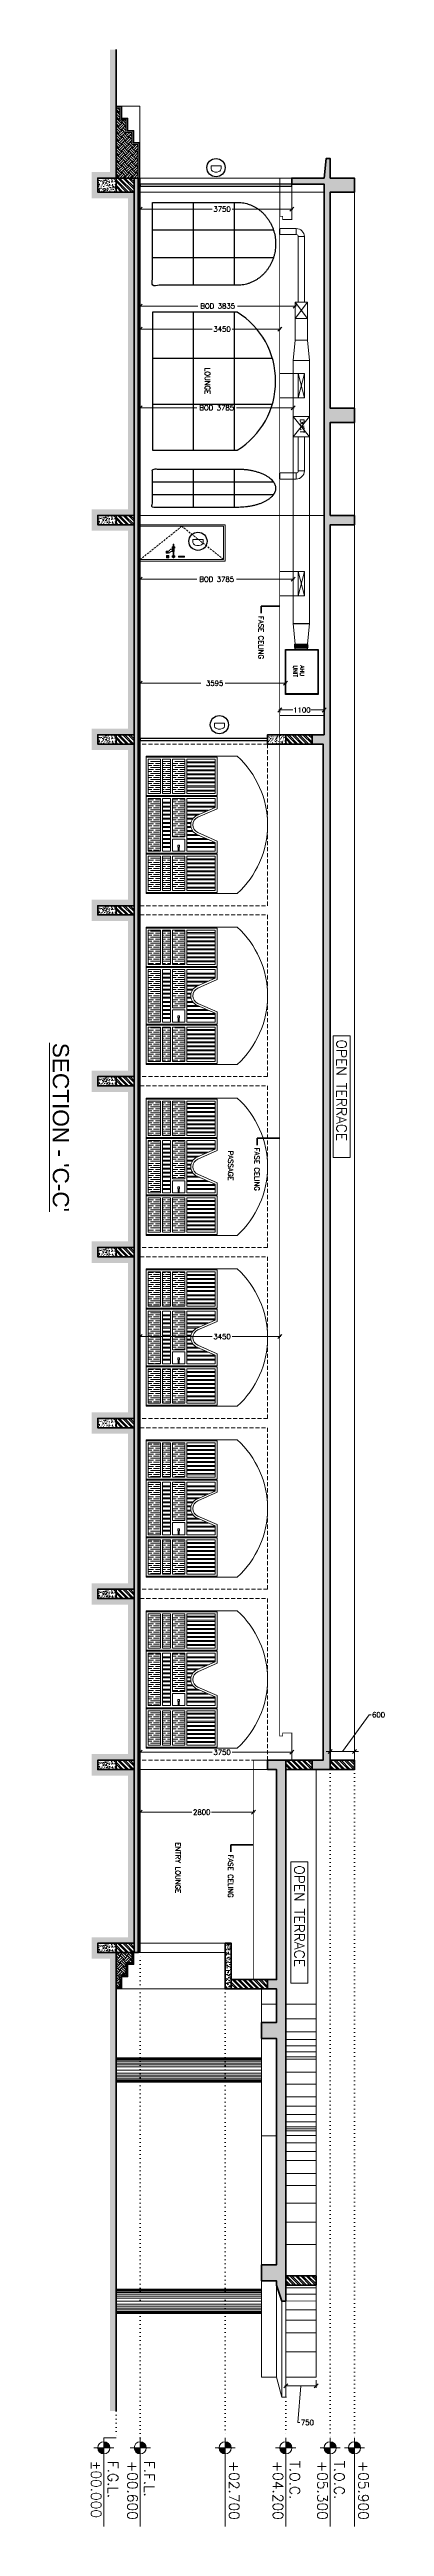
# Model space of a CAD drawing. Header units: millimetres. Extents: x -154478 to 73967, y -24076 to 107303.
# Drawn here: x -94121 to -85834, y -2838 to 58467 of the extents above; entities that cross this region are included whole.
import ezdxf

# ---------------------------------------------------------------- set-up
doc = ezdxf.new("R2010")
doc.units = ezdxf.units.MM
doc.header["$MEASUREMENT"] = 0
doc.header["$PDSIZE"] = -25
for name, pattern in [('DASHED', [0.75, 0.5, -0.25]), ('DOT', [0.25, 0, -0.25]), ('HIDDEN', [0.375, 0.25, -0.125])]:
    doc.linetypes.add(name, pattern=pattern)
for name, color, linetype, lineweight in [('CA-ANNO-DIMS', 8, 'Continuous', 15), ('CA-ANNO-TEXT', 8, 'Continuous', 20), ('CA-COLUMN', 8, 'Continuous', 35), ('CA-DOOR', 8, 'Continuous', 9), ('CA-DOOR-IDEN', 8, 'Continuous', 25), ('CA-ELEVATION', 8, 'Continuous', 15), ('CA-FLOR', 8, 'Continuous', 18), ('CA-GLAZ', 8, 'Continuous', 25), ('CA-HATCH', 8, 'Continuous', 5), ('CA-WALL-EXTR', 8, 'Continuous', 35), ('M-EQPM', 150, 'Continuous', 30), ('M_SUPPLY DUCT', 5, 'Continuous', 9)]:
    doc.layers.add(name, color=color, linetype=linetype, lineweight=lineweight)
doc.layers.add('RCP', color=5, linetype='Continuous')
doc.styles.add('ISO STANDARD', font='simplex.shx')
doc.dimstyles.new('ISO STANDARD', dxfattribs={"dimscale": 100, "dimtxt": 1.25, "dimasz": 1, "dimexe": 0.5, "dimexo": 0.75, "dimgap": 0.25, "dimtad": 0, "dimzin": 9, "dimdsep": 46, "dimtxsty": 'ISO STANDARD', "dimblk": 'OBLIQUE', "dimcen": 0.09, "dimdle": 0.25, "dimclrd": 256, "dimclre": 256, "dimclrt": 256, "dimadec": 0, "dimazin": 2, "dimtfac": 0.09, "dimtofl": 0, "dimtmove": 2, "dimatfit": 0, "dimfxl": 187.5, "dimtolj": 1, "dimtzin": 0, "dimlwd": 9, "dimlwe": 9, "dimarcsym": 2})
pattern_1 = [(315, (-94665.26, 97208.88), (66.29126, 66.29126), []), (315, (-94665.26, 97164.69), (66.29126, 66.29126), [])]
pattern_2 = [(320, (-94665.26, 97208.88), (-12.55043, -143.45204), [15, -165]), (265, (-94665.26, 97208.88), (150.43843, 27.75027), [12, -132]), (10.45144, (-94666.3, 97196.93), (137.888, -115.70177), [12.74804, -140.22842]), (316.1842, (-94625.26, 97208.88), (-33.10386, -213.44827), [22.5, -247.5]), (6.63564, (-94628.01, 97191.1), (194.8237, -186.9324), [19.12207, -210.34275]), (261.18416, (-94625.26, 97208.88), (194.8237, -186.9324), [18, -198]), (291, (-94635.26, 97188.88), (-80.52378, -119.38141), [15, -165]), (236, (-94635.26, 97188.88), (145.03, -48.66307), [12, -132]), (341.45144, (-94641.97, 97178.93), (64.50623, -168.04448), [12.74804, -140.22842]), (307.5, (-94665.256, 97208.88), (66.57877, -2.43197), [0, -130.4, 0, -134, 0, -132.5]), (277.5, (-94665.256, 97208.88), (78.88234, -52.61391), [0, -76.4, 0, -127.4, 0, -50.5]), (237.5, (-94665.256, 97253.48), (-4.510974, -106.764487), [0, -50, 0, -156, 0, -207]), (227.5, (-94665.26, 97273.48), (20.021, -116.63723), [0, -65, 0, -103.6, 0, -147])]
pattern_3 = [(320, (-154854.79, 32453.37), (-12.55043, -143.45204), [15, -165]), (265, (-154854.8, 32453.37), (150.43843, 27.75027), [12, -132]), (10.45144, (-154855.84, 32441.42), (137.888, -115.70177), [12.74804, -140.22842]), (316.1842, (-154814.8, 32453.37), (-33.10386, -213.44827), [22.5, -247.5]), (6.63564, (-154817.55, 32435.59), (194.8237, -186.9324), [19.1221, -210.34275]), (261.18416, (-154814.8, 32453.37), (194.8237, -186.9324), [18, -198]), (291, (-154824.79, 32433.37), (-80.52378, -119.38141), [15, -165]), (236, (-154824.8, 32433.37), (145.03, -48.66307), [12, -132]), (341.45144, (-154831.5, 32423.43), (64.50623, -168.04448), [12.74804, -140.22842]), (307.5, (-154854.794, 32453.375), (66.57877, -2.43197), [0, -130.4, 0, -134, 0, -132.5]), (277.5, (-154854.794, 32453.375), (78.88234, -52.61391), [0, -76.4, 0, -127.4, 0, -50.5]), (237.5, (-154854.794, 32497.975), (-4.510974, -106.764487), [0, -50, 0, -156, 0, -207]), (227.5, (-154854.79, 32517.975), (20.021, -116.63723), [0, -65, 0, -103.6, 0, -147])]
pattern_4 = [(315, (-94665.26, 97208.88), (176.7767, -4e-14), [125, -125]), (315, (-94632.11, 97242.03), (176.7767, -4e-14), [125, -125]), (315, (-94598.96, 97275.17), (176.7767, -4e-14), [125, -125]), (45, (-94576.87, 97275.17), (5e-14, 176.7767), [125, -125]), (45, (-94543.72, 97242.03), (5e-14, 176.7767), [125, -125]), (45, (-94510.58, 97208.88), (5e-14, 176.7767), [125, -125])]

# ---------------------------------------------------------------- blocks, each defined once
blk = doc.blocks.new('LEVEL')
at = {"layer": 'CA-ANNO-TEXT'}
for points in [[(125, 75, 0.414214), (50, 0), (125, 0)], [(200, 0), (125, 0), (125, -75, 0.414214)]]:
    blk.add_hatch(color=256, dxfattribs=at).paths.add_polyline_path(points)
for p, q in [((0, 0), (1098, 0)), ((125, 125), (125, -125))]:
    blk.add_line(p, q, dxfattribs=at)
blk.add_circle((125, 0), 75, dxfattribs=at)
blk = doc.blocks.new('D1 - 750X2100 ELV')
at = {"layer": 'CA-DOOR', "linetype": 'HIDDEN', "lineweight": 0, "ltscale": 200}
for p, q in [((40, 2060), (860, 1030)), ((860, 1030), (40, 0))]:
    blk.add_line(p, q, dxfattribs=at)
at = {"layer": 'CA-DOOR'}
for p, q in [((196, 639), (196, 701)), ((246, 639), (196, 639)), ((239, 816), (294, 816)), ((239, 769), (239, 816)), ((239, 793), (294, 793)), ((246, 694), (246, 639)), ((294, 816), (294, 770)), ((900, 0), (0, 0))]:
    blk.add_line(p, q, dxfattribs=at)
for points in [[(0, 0), (0, 0), (0, 2100), (900, 2100), (900, 0)], [(40, 0), (40, 2060), (860, 2060), (860, 0)], [(106, 817), (80, 817), (80, 833), (106, 833)], [(95, 833), (95, 857), (125, 857), (125, 833)], [(125, 817), (125, 793), (95, 793), (95, 817)], [(112, 833), (239, 833)], [(239, 817), (112, 817)], [(294, 833), (331, 833)], [(331, 817), (294, 817)], [(320, 833), (320, 857), (349, 857), (349, 833)], [(349, 817), (349, 793), (320, 793), (320, 817)], [(337, 833), (416, 833), (416, 817), (337, 817)]]:
    blk.add_lwpolyline(points, dxfattribs=at)
for points in [[(83, 707), (137, 707), (137, 651), (83, 651)], [(98, 943), (122, 943), (122, 1093), (98, 1093)], [(104, 1071), (116, 1071), (116, 966), (104, 966)], [(106, 844), (112, 844), (112, 806), (106, 806)], [(106, 697), (114, 697), (114, 662), (106, 662)], [(217, 700), (226, 700), (226, 659), (217, 659)], [(239, 835), (294, 835), (294, 816), (239, 816)], [(331, 844), (337, 844), (337, 806), (331, 806)]]:
    blk.add_lwpolyline(points, close=True, dxfattribs=at)
for centre, radius in [((93, 696), 2.93), ((93, 663), 2.93), ((103, 1085), 1.96), ((103, 952), 1.96), ((117, 1085), 1.96), ((117, 952), 1.96), ((127, 696), 2.93), ((127, 663), 2.93)]:
    blk.add_circle(centre, radius, dxfattribs=at)
for centre, radius, start, end in [((234, 701), 37.5, 120.32937, 180), ((183, 787), 62.1, 300.32937, 315.42952), ((201, 769), 37.5, 315.42952, 0), ((283, 694), 37.5, 124.78166, 180), ((196, 820), 116, 304.78166, 320.09756), ((256, 770), 37.5, 320.09756, 0)]:
    blk.add_arc(centre, radius, start, end, dxfattribs=at)
blk = doc.blocks.new('33')
at = {"layer": 'CA-HATCH', "transparency": 33554687}
h = blk.add_hatch(dxfattribs=at)
h.set_pattern_fill('GOST_WOOD', scale=25)
h.set_pattern_definition([(90, (0, 0), (150, -9e-15), [250, -50]), (90, (50, -50), (150, -9e-15), [150, -37.5, 75, -37.5]), (90, (100, -125), (150, -9e-15), [250, -50])])
h.paths.add_polyline_path([(-9132, 7293), (-9982, 7293), (-9982, 6993), (-9132, 6993)])
h.paths.add_polyline_path([(-8057, 7293), (-9007, 7293), (-9007, 6993), (-8057, 6993)])
h.paths.add_polyline_path([(-6732, 7293), (-7582, 7293), (-7582, 6993), (-6732, 6993)])
h.paths.add_polyline_path([(-6732, 6943), (-7582, 6943), (-7582, 6743), (-6732, 6743)])
h.paths.add_polyline_path([(-6732, 6693), (-7582, 6693), (-7582, 6393), (-6732, 6393)])
h.paths.add_polyline_path([(-7707, 6693), (-9007, 6693), (-9007, 6393), (-7707, 6393)])
h.paths.add_polyline_path([(-9132, 6693), (-9982, 6693), (-9982, 6393), (-9132, 6393)])
h.paths.add_polyline_path([(-9132, 6943), (-9982, 6943), (-9982, 6743), (-9132, 6743)])
at = {"layer": 'CA-DOOR'}
for points in [[(-10032, 8093), (-9082, 8093), (-9082, 6343), (-10032, 6343)], [(-9982, 7343), (-9982, 8043), (-9132, 8043), (-9132, 7343)], [(-9894, 8043), (-9919, 8043), (-9919, 7343), (-9894, 7343)], [(-9819, 8043), (-9794, 8043), (-9794, 7343), (-9819, 7343)], [(-9719, 8043), (-9694, 8043), (-9694, 7343), (-9719, 7343)], [(-9594, 8043), (-9619, 8043), (-9619, 7343), (-9594, 7343)], [(-9494, 8043), (-9519, 8043), (-9519, 7343), (-9494, 7343)], [(-9394, 8043), (-9419, 8043), (-9419, 7343), (-9394, 7343)], [(-9319, 8043), (-9294, 8043), (-9294, 7343), (-9319, 7343)], [(-9219, 8043), (-9194, 8043), (-9194, 7343), (-9219, 7343)], [(-8919, 8043), (-8894, 8043), (-8894, 7343), (-8919, 7343)], [(-8819, 8043), (-8794, 8043), (-8794, 7343), (-8819, 7343)], [(-7894, 8043), (-7919, 8043), (-7919, 7343), (-7894, 7343)], [(-7794, 8043), (-7819, 8043), (-7819, 7343), (-7794, 7343)], [(-6682, 8093), (-7632, 8093), (-7632, 6343), (-6682, 6343)], [(-6732, 7343), (-6732, 8043), (-7582, 8043), (-7582, 7343)], [(-7494, 8043), (-7519, 8043), (-7519, 7343), (-7494, 7343)], [(-7394, 8043), (-7419, 8043), (-7419, 7343), (-7394, 7343)], [(-7319, 8043), (-7294, 8043), (-7294, 7343), (-7319, 7343)], [(-7219, 8043), (-7194, 8043), (-7194, 7343), (-7219, 7343)], [(-7119, 8043), (-7094, 8043), (-7094, 7343), (-7119, 7343)], [(-6994, 8043), (-7019, 8043), (-7019, 7343), (-6994, 7343)], [(-6894, 8043), (-6919, 8043), (-6919, 7343), (-6894, 7343)], [(-6819, 8043), (-6794, 8043), (-6794, 7343), (-6819, 7343)], [(-9982, 6993), (-9982, 7293), (-9132, 7293), (-9132, 6993)], [(-9132, 6743), (-9982, 6743), (-9982, 6943), (-9132, 6943)], [(-8057, 7293), (-9007, 7293), (-9007, 6993), (-8057, 6993)], [(-9007, 6743), (-7707, 6743), (-7707, 6943), (-9007, 6943)], [(-8919, 6943), (-8894, 6943), (-8894, 6743), (-8919, 6743)], [(-8819, 6943), (-8794, 6943), (-8794, 6743), (-8819, 6743)], [(-8719, 6943), (-8694, 6943), (-8694, 6743), (-8719, 6743)], [(-8619, 6943), (-8594, 6943), (-8594, 6743), (-8619, 6743)], [(-8519, 6943), (-8494, 6943), (-8494, 6743), (-8519, 6743)], [(-8419, 6943), (-8394, 6943), (-8394, 6743), (-8419, 6743)], [(-8319, 6943), (-8294, 6943), (-8294, 6743), (-8319, 6743)], [(-8219, 6943), (-8194, 6943), (-8194, 6743), (-8219, 6743)], [(-8119, 6943), (-8094, 6943), (-8094, 6743), (-8119, 6743)], [(-8019, 6943), (-7994, 6943), (-7994, 6743), (-8019, 6743)], [(-8007, 6993), (-7707, 6993), (-7707, 7293), (-8007, 7293)], [(-7919, 6943), (-7894, 6943), (-7894, 6743), (-7919, 6743)], [(-7807, 7168), (-7807, 7156), (-7807, 7131), (-7807, 7119), (-7857, 7119), (-7857, 7168)], [(-7819, 6943), (-7794, 6943), (-7794, 6743), (-7819, 6743)], [(-7807, 7156), (-7707, 7156), (-7707, 7131), (-7807, 7131)], [(-6732, 6993), (-6732, 7293), (-7582, 7293), (-7582, 6993)], [(-7582, 6743), (-6732, 6743), (-6732, 6943), (-7582, 6943)], [(-9132, 6693), (-9132, 6393), (-9982, 6393), (-9982, 6693)], [(-9007, 6693), (-9007, 6393), (-7707, 6393), (-7707, 6693)], [(-7582, 6693), (-7582, 6393), (-6732, 6393), (-6732, 6693)]]:
    blk.add_lwpolyline(points, close=True, dxfattribs=at)
for points in [[(-8757, 8093), (-9057, 8093), (-9057, 6343), (-7657, 6343), (-7657, 8093), (-7957, 8093), (-8168, 7615, -0.642484), (-8546, 7615)], [(-7707, 7343), (-7707, 8043), (-7924, 8043), (-8122, 7594, -0.643448), (-8591, 7594), (-8789, 8043), (-9007, 8043), (-9007, 7343)]]:
    blk.add_lwpolyline(points, format="xyb", close=True, dxfattribs=at)
for points in [[(-8719, 7884), (-8719, 7343), (-8694, 7343), (-8694, 7828)], [(-8619, 7658), (-8619, 7343), (-8594, 7343), (-8594, 7601)], [(-8519, 7501), (-8519, 7343), (-8494, 7343), (-8494, 7483)], [(-8394, 7446), (-8394, 7343), (-8419, 7343), (-8419, 7451)], [(-8294, 7451), (-8294, 7343), (-8319, 7343), (-8319, 7446)], [(-8219, 7483), (-8219, 7343), (-8194, 7343), (-8194, 7501)], [(-8119, 7601), (-8119, 7343), (-8094, 7343), (-8094, 7658)], [(-7994, 7884), (-7994, 7343), (-8019, 7343), (-8019, 7828)]]:
    blk.add_lwpolyline(points, dxfattribs=at)
blk = doc.blocks.new('_Oblique')
at = {"color": 0, "linetype": 'ByBlock', "lineweight": -2}
blk.add_line((-0.5, -0.5), (0.5, 0.5), dxfattribs=at)
blk = doc.blocks.new('*D110')
at = {"layer": 'CA-ANNO-DIMS', "lineweight": 9, "transparency": 16777216}
for p, q in [((-87501, 644), (-88301, 644)), ((-88276, 786), (-88276, 594)), ((-87901, 644), (-87976, -264)), ((-87526, 786), (-87526, 594)), ((-87976, -264), (-87926, -264))]:
    blk.add_line(p, q, dxfattribs=at)
at = {"layer": 'Defpoints', "color": 0, "transparency": 16777216}
for p in [(-88276, 861), (-88276, 644), (-87526, 861)]:
    blk.add_point(p, dxfattribs=at)
at = {"layer": 'CA-ANNO-DIMS', "lineweight": 9, "transparency": 16777216, "xscale": 100, "yscale": 100, "zscale": 100, "rotation": 180}
blk.add_blockref('_Oblique', (-88276, 644), dxfattribs=at)
at = {"layer": 'CA-ANNO-DIMS', "lineweight": 9, "transparency": 16777216, "xscale": 100, "yscale": 100, "zscale": 100}
blk.add_blockref('_Oblique', (-87526, 644), dxfattribs=at)
at = {"layer": 'CA-ANNO-DIMS', "transparency": 16777216, "insert": (-87741, -264), "char_height": 125, "attachment_point": 5, "style": 'ISO STANDARD'}
blk.add_mtext('\\A1;750', dxfattribs=at)
blk = doc.blocks.new('*D111')
at = {"layer": 'CA-ANNO-DIMS', "lineweight": 9, "transparency": 16777216}
for p, q in [((-86876, 16344), (-86215, 17252)), ((-86215, 17252), (-86165, 17252)), ((-87176, 16344), (-87276, 16344)), ((-87176, 16202), (-87176, 16394)), ((-86576, 16344), (-87176, 16344)), ((-86576, 16202), (-86576, 16394)), ((-86576, 16344), (-86476, 16344))]:
    blk.add_line(p, q, dxfattribs=at)
at = {"layer": 'Defpoints', "color": 0, "transparency": 16777216}
for p in [(-87176, 16344), (-87176, 16127), (-86576, 16127)]:
    blk.add_point(p, dxfattribs=at)
at = {"layer": 'CA-ANNO-DIMS', "lineweight": 9, "transparency": 16777216, "xscale": 100, "yscale": 100, "zscale": 100}
blk.add_blockref('_Oblique', (-87176, 16344), dxfattribs=at)
at = {"layer": 'CA-ANNO-DIMS', "lineweight": 9, "transparency": 16777216, "xscale": 100, "yscale": 100, "zscale": 100, "rotation": 180}
blk.add_blockref('_Oblique', (-86576, 16344), dxfattribs=at)
at = {"layer": 'CA-ANNO-DIMS', "transparency": 16777216, "insert": (-85979, 17252), "char_height": 125, "attachment_point": 5, "style": 'ISO STANDARD'}
blk.add_mtext('\\A1;600', dxfattribs=at)
blk = doc.blocks.new('*D112')
at = {"layer": 'CA-ANNO-DIMS', "lineweight": 9, "transparency": 16777216}
for p, q in [((-91901, 51548), (-90097, 51548)), ((-91876, 51558), (-91876, 51598)), ((-88401, 51548), (-89606, 51548)), ((-88426, 51558), (-88426, 51598))]:
    blk.add_line(p, q, dxfattribs=at)
at = {"layer": 'Defpoints', "color": 0, "transparency": 16777216}
for p in [(-88426, 51548), (-91876, 51483), (-88426, 51483)]:
    blk.add_point(p, dxfattribs=at)
at = {"layer": 'CA-ANNO-DIMS', "lineweight": 9, "transparency": 16777216, "xscale": 100, "yscale": 100, "zscale": 100, "rotation": 180}
blk.add_blockref('_Oblique', (-91876, 51548), dxfattribs=at)
at = {"layer": 'CA-ANNO-DIMS', "lineweight": 9, "transparency": 16777216, "xscale": 100, "yscale": 100, "zscale": 100}
blk.add_blockref('_Oblique', (-88426, 51548), dxfattribs=at)
at = {"layer": 'CA-ANNO-DIMS', "transparency": 16777216, "insert": (-89851, 51548), "char_height": 125, "attachment_point": 5, "style": 'ISO STANDARD'}
blk.add_mtext('\\A1;3450', dxfattribs=at)
blk = doc.blocks.new('*D113')
at = {"layer": 'CA-ANNO-DIMS', "lineweight": 9, "transparency": 16777216}
for p, q in [((-91876, 54528), (-91876, 54568)), ((-88126, 54528), (-88126, 54568)), ((-91901, 54518), (-90097, 54518)), ((-88101, 54518), (-89606, 54518))]:
    blk.add_line(p, q, dxfattribs=at)
at = {"layer": 'Defpoints', "color": 0, "transparency": 16777216}
for p in [(-91876, 54453), (-88126, 54518), (-88126, 54453)]:
    blk.add_point(p, dxfattribs=at)
at = {"layer": 'CA-ANNO-DIMS', "lineweight": 9, "transparency": 16777216, "xscale": 100, "yscale": 100, "zscale": 100, "rotation": 180}
blk.add_blockref('_Oblique', (-91876, 54518), dxfattribs=at)
at = {"layer": 'CA-ANNO-DIMS', "lineweight": 9, "transparency": 16777216, "xscale": 100, "yscale": 100, "zscale": 100}
blk.add_blockref('_Oblique', (-88126, 54518), dxfattribs=at)
at = {"layer": 'CA-ANNO-DIMS', "transparency": 16777216, "insert": (-89851, 54518), "char_height": 125, "attachment_point": 5, "style": 'ISO STANDARD'}
blk.add_mtext('\\A1;3750', dxfattribs=at)
blk = doc.blocks.new('*D114')
at = {"layer": 'CA-ANNO-DIMS', "lineweight": 9, "transparency": 16777216}
for p, q in [((-91901, 16324), (-90097, 16324)), ((-91876, 16334), (-91876, 16374)), ((-88101, 16324), (-89606, 16324)), ((-88126, 16334), (-88126, 16374))]:
    blk.add_line(p, q, dxfattribs=at)
at = {"layer": 'Defpoints', "color": 0, "transparency": 16777216}
for p in [(-91876, 16259), (-88126, 16324), (-88126, 16259)]:
    blk.add_point(p, dxfattribs=at)
at = {"layer": 'CA-ANNO-DIMS', "lineweight": 9, "transparency": 16777216, "xscale": 100, "yscale": 100, "zscale": 100, "rotation": 180}
blk.add_blockref('_Oblique', (-91876, 16324), dxfattribs=at)
at = {"layer": 'CA-ANNO-DIMS', "lineweight": 9, "transparency": 16777216, "xscale": 100, "yscale": 100, "zscale": 100}
blk.add_blockref('_Oblique', (-88126, 16324), dxfattribs=at)
at = {"layer": 'CA-ANNO-DIMS', "transparency": 16777216, "insert": (-89851, 16324), "char_height": 125, "attachment_point": 5, "style": 'ISO STANDARD'}
blk.add_mtext('\\A1;3750', dxfattribs=at)
blk = doc.blocks.new('*D115')
at = {"layer": 'CA-ANNO-DIMS', "lineweight": 9, "transparency": 16777216}
for p, q in [((-91901, 26612), (-90097, 26612)), ((-91876, 26622), (-91876, 26662)), ((-88401, 26612), (-89606, 26612)), ((-88426, 26622), (-88426, 26662))]:
    blk.add_line(p, q, dxfattribs=at)
at = {"layer": 'Defpoints', "color": 0, "transparency": 16777216}
for p in [(-91876, 26547), (-88426, 26612), (-88426, 26547)]:
    blk.add_point(p, dxfattribs=at)
at = {"layer": 'CA-ANNO-DIMS', "lineweight": 9, "transparency": 16777216, "xscale": 100, "yscale": 100, "zscale": 100, "rotation": 180}
blk.add_blockref('_Oblique', (-91876, 26612), dxfattribs=at)
at = {"layer": 'CA-ANNO-DIMS', "lineweight": 9, "transparency": 16777216, "xscale": 100, "yscale": 100, "zscale": 100}
blk.add_blockref('_Oblique', (-88426, 26612), dxfattribs=at)
at = {"layer": 'CA-ANNO-DIMS', "transparency": 16777216, "insert": (-89851, 26612), "char_height": 125, "attachment_point": 5, "style": 'ISO STANDARD'}
blk.add_mtext('\\A1;3450', dxfattribs=at)
blk = doc.blocks.new('*D116')
at = {"layer": 'CA-ANNO-DIMS', "lineweight": 9, "transparency": 16777216}
for p, q in [((-91901, 14841), (-90601, 14841)), ((-91876, 14851), (-91876, 14891)), ((-89051, 14841), (-90110, 14841)), ((-89076, 14851), (-89076, 14891))]:
    blk.add_line(p, q, dxfattribs=at)
at = {"layer": 'Defpoints', "color": 0, "transparency": 16777216}
for p in [(-91876, 14776), (-89076, 14841), (-89076, 14776)]:
    blk.add_point(p, dxfattribs=at)
at = {"layer": 'CA-ANNO-DIMS', "lineweight": 9, "transparency": 16777216, "xscale": 100, "yscale": 100, "zscale": 100, "rotation": 180}
blk.add_blockref('_Oblique', (-91876, 14841), dxfattribs=at)
at = {"layer": 'CA-ANNO-DIMS', "lineweight": 9, "transparency": 16777216, "xscale": 100, "yscale": 100, "zscale": 100}
blk.add_blockref('_Oblique', (-89076, 14841), dxfattribs=at)
at = {"layer": 'CA-ANNO-DIMS', "transparency": 16777216, "insert": (-90356, 14841), "char_height": 125, "attachment_point": 5, "style": 'ISO STANDARD'}
blk.add_mtext('\\A1;2800', dxfattribs=at)
blk = doc.blocks.new('*D117')
at = {"lineweight": 9, "transparency": 16777216}
for p, q in [((-88451, 42121), (-88098, 42121)), ((-88426, 42062), (-88426, 42171)), ((-87301, 42121), (-87655, 42121)), ((-87326, 42062), (-87326, 42171))]:
    blk.add_line(p, q, dxfattribs=at)
at = {"layer": 'Defpoints', "color": 0, "transparency": 16777216}
for p in [(-88426, 42121), (-88426, 41987), (-87326, 41987)]:
    blk.add_point(p, dxfattribs=at)
at = {"lineweight": 9, "transparency": 16777216, "xscale": 100, "yscale": 100, "zscale": 100, "rotation": 180}
blk.add_blockref('_Oblique', (-88426, 42121), dxfattribs=at)
at = {"lineweight": 9, "transparency": 16777216, "xscale": 100, "yscale": 100, "zscale": 100}
blk.add_blockref('_Oblique', (-87326, 42121), dxfattribs=at)
at = {"transparency": 16777216, "insert": (-87876, 42121), "char_height": 125, "attachment_point": 5, "style": 'ISO STANDARD'}
blk.add_mtext('\\A1;1100', dxfattribs=at)
blk = doc.blocks.new('*D118')
at = {"layer": 'Defpoints', "color": 0, "transparency": 16777216}
for p in [(-91876, 45869), (-88091, 45869), (-91876, 45358)]:
    blk.add_point(p, dxfattribs=at)
at = {"layer": 'M_SUPPLY DUCT', "lineweight": 9, "transparency": 16777216}
for p, q in [((-91876, 45794), (-91876, 45308)), ((-88091, 45794), (-88091, 45308)), ((-91901, 45358), (-90476, 45358)), ((-88066, 45358), (-89492, 45358))]:
    blk.add_line(p, q, dxfattribs=at)
at = {"layer": 'M_SUPPLY DUCT', "lineweight": 9, "transparency": 16777216, "xscale": 100, "yscale": 100, "zscale": 100, "rotation": 180}
blk.add_blockref('_Oblique', (-91876, 45358), dxfattribs=at)
at = {"layer": 'M_SUPPLY DUCT', "lineweight": 9, "transparency": 16777216, "xscale": 100, "yscale": 100, "zscale": 100}
blk.add_blockref('_Oblique', (-88091, 45358), dxfattribs=at)
at = {"layer": 'M_SUPPLY DUCT', "transparency": 16777216, "insert": (-89984, 45358), "char_height": 125, "attachment_point": 5, "style": 'ISO STANDARD'}
blk.add_mtext('\\A1;BOD 3785', dxfattribs=at)
blk = doc.blocks.new('*D119')
at = {"layer": 'Defpoints', "color": 0, "transparency": 16777216}
for p in [(-91876, 52629), (-91876, 52119), (-88041, 52040)]:
    blk.add_point(p, dxfattribs=at)
at = {"layer": 'M_SUPPLY DUCT', "lineweight": 9, "transparency": 16777216}
for p, q in [((-91901, 52119), (-90451, 52119)), ((-91876, 52554), (-91876, 52069)), ((-88016, 52119), (-89467, 52119)), ((-88041, 52115), (-88041, 52169))]:
    blk.add_line(p, q, dxfattribs=at)
at = {"layer": 'M_SUPPLY DUCT', "lineweight": 9, "transparency": 16777216, "xscale": 100, "yscale": 100, "zscale": 100, "rotation": 180}
blk.add_blockref('_Oblique', (-91876, 52119), dxfattribs=at)
at = {"layer": 'M_SUPPLY DUCT', "lineweight": 9, "transparency": 16777216, "xscale": 100, "yscale": 100, "zscale": 100}
blk.add_blockref('_Oblique', (-88041, 52119), dxfattribs=at)
at = {"layer": 'M_SUPPLY DUCT', "transparency": 16777216, "insert": (-89959, 52119), "char_height": 125, "attachment_point": 5, "style": 'ISO STANDARD'}
blk.add_mtext('\\A1;BOD 3835', dxfattribs=at)
blk = doc.blocks.new('*D120')
at = {"layer": 'Defpoints', "color": 0, "transparency": 16777216}
for p in [(-91876, 50112), (-91876, 49601), (-88091, 49523)]:
    blk.add_point(p, dxfattribs=at)
at = {"layer": 'M_SUPPLY DUCT', "lineweight": 9, "transparency": 16777216}
for p, q in [((-91876, 50037), (-91876, 49551)), ((-91901, 49601), (-90476, 49601)), ((-88066, 49601), (-89492, 49601)), ((-88091, 49598), (-88091, 49651))]:
    blk.add_line(p, q, dxfattribs=at)
at = {"layer": 'M_SUPPLY DUCT', "lineweight": 9, "transparency": 16777216, "xscale": 100, "yscale": 100, "zscale": 100, "rotation": 180}
blk.add_blockref('_Oblique', (-91876, 49601), dxfattribs=at)
at = {"layer": 'M_SUPPLY DUCT', "lineweight": 9, "transparency": 16777216, "xscale": 100, "yscale": 100, "zscale": 100}
blk.add_blockref('_Oblique', (-88091, 49601), dxfattribs=at)
at = {"layer": 'M_SUPPLY DUCT', "transparency": 16777216, "insert": (-89984, 49601), "char_height": 125, "attachment_point": 5, "style": 'ISO STANDARD'}
blk.add_mtext('\\A1;BOD 3785', dxfattribs=at)
blk = doc.blocks.new('*D121')
at = {"layer": 'Defpoints', "color": 0, "transparency": 16777216}
for p in [(-91876, 43295), (-88281, 43295), (-91876, 42784)]:
    blk.add_point(p, dxfattribs=at)
at = {"layer": 'M_SUPPLY DUCT', "lineweight": 9, "transparency": 16777216}
for p, q in [((-91876, 43220), (-91876, 42734)), ((-88281, 43220), (-88281, 42734)), ((-91901, 42784), (-90381, 42784)), ((-88256, 42784), (-89777, 42784))]:
    blk.add_line(p, q, dxfattribs=at)
at = {"layer": 'M_SUPPLY DUCT', "lineweight": 9, "transparency": 16777216, "xscale": 100, "yscale": 100, "zscale": 100, "rotation": 180}
blk.add_blockref('_Oblique', (-91876, 42784), dxfattribs=at)
at = {"layer": 'M_SUPPLY DUCT', "lineweight": 9, "transparency": 16777216, "xscale": 100, "yscale": 100, "zscale": 100}
blk.add_blockref('_Oblique', (-88281, 42784), dxfattribs=at)
at = {"layer": 'M_SUPPLY DUCT', "transparency": 16777216, "insert": (-90079, 42784), "char_height": 125, "attachment_point": 5, "style": 'ISO STANDARD'}
blk.add_mtext('\\A1; 3595', dxfattribs=at)

msp = doc.modelspace()

# ---------------------------------------------------------------- hatches: boundary and pattern name
at = {"layer": 'CA-HATCH', "transparency": 33554687}
h = msp.add_hatch(dxfattribs=at)
h.set_pattern_fill('EARTH', color=256, scale=500, angle=-45)
h.set_pattern_definition(pattern_4)
h.paths.add_polyline_path([(-92026.456, 46937.426), (-92026.456, 54937.426), (-92926.456, 54937.426), (-92926.456, 55287.426), (-92476.456, 55287.426), (-92476.456, 58467.426), (-92626.456, 58467.426), (-92626.456, 55437.426), (-93076.456, 55437.426), (-93076.456, 54787.426), (-92176.456, 54787.426), (-92176.456, 47087.426), (-93076.456, 47087.426), (-93076.456, 46557.426), (-92176.456, 46557.426), (-92176.456, 41657.426), (-93076.456, 41657.426), (-93076.456, 41127.426), (-92176.456, 41127.426), (-92176.456, 37427.426), (-93076.456, 37427.426), (-93076.456, 36897.426), (-92176.456, 36897.426), (-92176.456, 33197.426), (-93076.456, 33197.426), (-93076.456, 32667.426), (-92176.456, 32667.426), (-92176.456, 28967.426), (-93076.456, 28967.426), (-93076.456, 28437.426), (-92176.456, 28437.426), (-92176.456, 24737.426), (-93076.456, 24737.426), (-93076.456, 24207.426), (-92176.456, 24207.426), (-92176.456, 20507.426), (-93076.456, 20507.426), (-93076.456, 19977.426), (-92176.456, 19977.426), (-92176.456, 16277.426), (-93076.456, 16277.426), (-93076.456, 15747.426), (-92176.456, 15747.426), (-92176.456, 11747.426), (-93076.456, 11747.426), (-93076.456, 11217.426), (-92626.456, 11217.426), (-92626.456, 16.2), (-92476.456, 16.2), (-92476.456, 11367.426), (-92926.456, 11367.426), (-92926.456, 11597.426), (-92026.456, 11597.426), (-92026.456, 15897.426), (-92926.456, 15897.426), (-92926.456, 16127.426), (-92026.456, 16127.426), (-92026.456, 20127.426), (-92926.456, 20127.426), (-92926.456, 20357.426), (-92026.456, 20357.426), (-92026.456, 24357.426), (-92926.456, 24357.426), (-92926.456, 24587.426), (-92026.456, 24587.426), (-92026.456, 28587.426), (-92926.456, 28587.426), (-92926.456, 28817.426), (-92026.456, 28817.426), (-92026.456, 32817.426), (-92926.456, 32817.426), (-92926.456, 33047.426), (-92026.456, 33047.426), (-92026.456, 37047.426), (-92926.456, 37047.426), (-92926.456, 37277.426), (-92026.456, 37277.426), (-92026.456, 41277.426), (-92926.456, 41277.426), (-92926.456, 41507.426), (-92026.456, 41507.426), (-92026.456, 46707.426), (-92926.456, 46707.426), (-92926.456, 46937.426)])
at = {"layer": 'CA-HATCH', "transparency": 33554559}
h = msp.add_hatch(dxfattribs=at)
h.set_pattern_fill('ANSI31', color=256, angle=-90)
h.set_pattern_definition([(315, (-186549.7449, 82652.21702), (0.08838834765, 0.08838834765), [])])
h.paths.add_polyline_path([(-91906.456, 55287.426), (-91886.456, 55287.426), (-91886.456, 56167.426), (-92033.956, 56167.426), (-92033.956, 56467.426), (-92181.456, 56467.426), (-92181.456, 56767.426), (-92328.956, 56767.426), (-92328.956, 57067.426), (-92476.456, 57067.426), (-92476.456, 57047.426), (-92348.956, 57047.426), (-92348.956, 56747.426), (-92201.456, 56747.426), (-92201.456, 56447.426), (-92053.956, 56447.426), (-92053.956, 56147.426), (-91906.456, 56147.426)])
h = msp.add_hatch(dxfattribs=at)
h.set_pattern_fill('AR-SAND', color=256, scale=20, angle=-90)
h.set_pattern_definition([(307.5, (-186549.745, 82652.217), (38.536475, 1.259867), [0, -30.4, 0, -34, 0, -32.5]), (277.5, (-186549.745, 82652.217), (56.44292, -35.395534), [0, -16.4, 0, -27.4, 0, -10.5]), (237.5, (-186549.745, 82676.817), (0.113181, -62.282837), [0, -10, 0, -36, 0, -47]), (227.5, (-186549.745, 82676.817), (17.55351, -60.122532), [0, -5, 0, -23.6, 0, -27])])
h.paths.add_polyline_path([(-91936.456, 55287.426), (-91906.456, 55287.426), (-91906.456, 56147.426), (-92053.956, 56147.426), (-92053.956, 56447.426), (-92201.456, 56447.426), (-92201.456, 56747.426), (-92348.956, 56747.426), (-92348.956, 57047.426), (-92476.456, 57047.426), (-92476.456, 57017.426), (-92378.956, 57017.426), (-92378.956, 56717.426), (-92231.456, 56717.426), (-92231.456, 56417.426), (-92083.956, 56417.426), (-92083.956, 56117.426), (-91936.456, 56117.426)])
at = {"layer": 'CA-HATCH', "transparency": 33554687}
h = msp.add_hatch(dxfattribs=at)
h.set_pattern_fill('EARTH', color=256, scale=500, angle=-45)
h.set_pattern_definition([(315, (-186549.74, 82652.22), (176.7767, -4e-14), [125, -125]), (315, (-186516.6, 82685.36), (176.7767, -4e-14), [125, -125]), (315, (-186483.45, 82718.51), (176.7767, -4e-14), [125, -125]), (45, (-186461.36, 82718.51), (5e-14, 176.7767), [125, -125]), (45, (-186428.21, 82685.36), (5e-14, 176.7767), [125, -125]), (45, (-186395.07, 82652.22), (5e-14, 176.7767), [125, -125])])
h.paths.add_polyline_path([(-92476.456, 55287.426), (-91936.456, 55287.426), (-91936.456, 56117.426), (-92083.956, 56117.426), (-92083.956, 56417.426), (-92231.456, 56417.426), (-92231.456, 56717.426), (-92378.956, 56717.426), (-92378.956, 57017.426), (-92476.456, 57017.426)])
h = msp.add_hatch(dxfattribs=at)
h.set_pattern_fill('AR-CONC', color=256, scale=20, angle=-90)
h.set_pattern_definition([(320, (-94665.26, 110988.88), (-12.55043, -143.45204), [15, -165]), (265, (-94665.26, 110988.88), (150.43843, 27.75027), [12, -132]), (10.45144, (-94666.3, 110976.93), (137.888, -115.70177), [12.74804, -140.22842]), (316.1842, (-94625.26, 110988.88), (-33.10386, -213.44827), [22.5, -247.5]), (6.63564, (-94628.01, 110971.1), (194.8237, -186.9324), [19.1221, -210.34275]), (261.18416, (-94625.26, 110988.88), (194.8237, -186.9324), [18, -198]), (291, (-94635.26, 110968.88), (-80.52378, -119.3814), [15, -165]), (236, (-94635.26, 110968.88), (145.03, -48.66307), [12, -132]), (341.45144, (-94641.97, 110958.93), (64.50623, -168.04448), [12.74804, -140.22842]), (307.5, (-94665.256, 110988.88), (66.57877, -2.43197), [0, -130.4, 0, -134, 0, -132.5]), (277.5, (-94665.256, 110988.88), (78.88234, -52.61391), [0, -76.4, 0, -127.4, 0, -50.5]), (237.5, (-94665.256, 111033.48), (-4.510974, -106.764487), [0, -50, 0, -156, 0, -207]), (227.5, (-94665.26, 111053.48), (20.021, -116.63723), [0, -65, 0, -103.6, 0, -147])])
h.paths.add_polyline_path([(-92476.456, 54937.426), (-92476.456, 55287.426), (-92926.456, 55287.426), (-92926.456, 54937.426)])
h = msp.add_hatch(dxfattribs=at)
h.set_pattern_fill('ANSI32', color=256, scale=250, angle=-90)
h.set_pattern_definition([(315, (-94665.26, 105558.88), (66.29126, 66.29126), []), (315, (-94665.26, 105514.69), (66.29126, 66.29126), [])])
h.paths.add_polyline_path([(-92476.456, 55287.426), (-92476.456, 54937.426), (-92026.456, 54937.426), (-92026.456, 55287.426)])
h = msp.add_hatch(dxfattribs=at)
h.set_pattern_fill('AR-CONC', color=256, scale=20, angle=-90)
h.set_pattern_definition([(320, (-153637.42, 20305.72), (-12.55043, -143.45204), [15, -165]), (265, (-153637.42, 20305.72), (150.43843, 27.75027), [12, -132]), (10.45144, (-153638.46, 20293.77), (137.888, -115.70177), [12.74804, -140.22842]), (316.1842, (-153597.42, 20305.72), (-33.10386, -213.44827), [22.5, -247.5]), (6.63564, (-153600.18, 20287.94), (194.8237, -186.9324), [19.1221, -210.34275]), (261.18416, (-153597.42, 20305.72), (194.8237, -186.9324), [18, -198]), (291, (-153607.42, 20285.72), (-80.52378, -119.38141), [15, -165]), (236, (-153607.42, 20285.72), (145.03, -48.66307), [12, -132]), (341.45144, (-153614.13, 20275.77), (64.50623, -168.04448), [12.74804, -140.22842]), (307.5, (-153637.42, 20305.723), (66.57877, -2.43197), [0, -130.4, 0, -134, 0, -132.5]), (277.5, (-153637.42, 20305.72), (78.88234, -52.61391), [0, -76.4, 0, -127.4, 0, -50.5]), (237.5, (-153637.42, 20350.32), (-4.510974, -106.764487), [0, -50, 0, -156, 0, -207]), (227.5, (-153637.42, 20370.32), (20.021, -116.63723), [0, -65, 0, -103.6, 0, -147])])
h.paths.add_polyline_path([(-91926.456, 55287.426), (-91926.456, 11367.426), (-92026.456, 11367.426), (-92026.456, 55287.426)])
at = {"layer": 'CA-HATCH', "transparency": 33554559}
h = msp.add_hatch(dxfattribs=at)
h.set_pattern_fill('AR-SAND', color=256, scale=20, angle=-90)
h.set_pattern_definition([(307.5, (-104446.868, 61252.67), (38.536475, 1.259867), [0, -30.4, 0, -34, 0, -32.5]), (277.5, (-104446.87, 61252.67), (56.44292, -35.395534), [0, -16.4, 0, -27.4, 0, -10.5]), (237.5, (-104446.868, 61277.27), (0.11318, -62.282837), [0, -10, 0, -36, 0, -47]), (227.5, (-104446.87, 61277.27), (17.55351, -60.12253), [0, -5, 0, -23.6, 0, -27])])
h.paths.add_polyline_path([(-91896.456, 55287.426), (-91896.456, 11367.426), (-91926.456, 11367.426), (-91926.456, 55287.426)])
h = msp.add_hatch(dxfattribs=at)
h.set_pattern_fill('ANSI31', color=256, angle=-90)
h.set_pattern_definition([(315, (-104446.86824, 61252.67013), (0.08838834765, 0.08838834765), [])])
h.paths.add_polyline_path([(-91876.456, 55287.426), (-91876.456, 11367.426), (-91896.456, 11367.426), (-91896.456, 55287.426)])
at = {"layer": 'CA-HATCH', "transparency": 33554687}
h = msp.add_hatch(dxfattribs=at)
h.set_pattern_fill('AR-CONC', color=256, scale=20, angle=-90)
h.set_pattern_definition(pattern_3)
h.paths.add_polyline_path([(-87326.456, 41507.426), (-87326.456, 55137.426), (-88126.456, 55137.426), (-88126.456, 55287.426), (-87326.456, 55287.426), (-87276.456, 55767.426), (-87176.456, 55767.426), (-87176.456, 55287.426), (-86576.456, 55287.426), (-86576.456, 54937.426), (-87176.456, 54937.426), (-87176.456, 49590.239), (-86576.456, 49590.239), (-86576.456, 49240.239), (-87176.456, 49240.239), (-87176.456, 46937.426), (-86576.456, 46937.426), (-86576.456, 46707.426), (-87176.456, 46707.426), (-87176.456, 15897.426), (-87626.456, 15897.426), (-87626.456, 16127.426), (-87351.456, 16127.426), (-87351.456, 41277.426), (-87626.456, 41277.426), (-87626.456, 41507.426)])
h = msp.add_hatch(dxfattribs=at)
h.set_pattern_fill('AR-CONC', color=256, scale=20, angle=-90)
h.set_pattern_definition([(320, (-94665.26, 102638.88), (-12.55043, -143.45204), [15, -165]), (265, (-94665.26, 102638.88), (150.43843, 27.75027), [12, -132]), (10.45144, (-94666.3, 102626.93), (137.888, -115.70177), [12.74804, -140.22842]), (316.1842, (-94625.26, 102638.88), (-33.10386, -213.44827), [22.5, -247.5]), (6.63564, (-94628.01, 102621.1), (194.8237, -186.9324), [19.1221, -210.34275]), (261.18416, (-94625.26, 102638.88), (194.8237, -186.9324), [18, -198]), (291, (-94635.26, 102618.88), (-80.52378, -119.3814), [15, -165]), (236, (-94635.26, 102618.88), (145.03, -48.66307), [12, -132]), (341.45144, (-94641.97, 102608.93), (64.50623, -168.04448), [12.74804, -140.22842]), (307.5, (-94665.256, 102638.88), (66.57877, -2.43197), [0, -130.4, 0, -134, 0, -132.5]), (277.5, (-94665.256, 102638.88), (78.88234, -52.61391), [0, -76.4, 0, -127.4, 0, -50.5]), (237.5, (-94665.256, 102683.48), (-4.510974, -106.764487), [0, -50, 0, -156, 0, -207]), (227.5, (-94665.26, 102703.48), (20.021, -116.63723), [0, -65, 0, -103.6, 0, -147])])
h.paths.add_polyline_path([(-92476.456, 46707.426), (-92476.456, 46937.426), (-92926.456, 46937.426), (-92926.456, 46707.426)])
h = msp.add_hatch(dxfattribs=at)
h.set_pattern_fill('ANSI32', color=256, scale=250, angle=-90)
h.set_pattern_definition(pattern_1)
h.paths.add_polyline_path([(-92476.456, 46937.426), (-92476.456, 46707.426), (-92026.456, 46707.426), (-92026.456, 46937.426)])
h = msp.add_hatch(dxfattribs=at)
h.set_pattern_fill('AR-CONC', color=256, scale=20, angle=-90)
h.set_pattern_definition(pattern_2)
h.paths.add_polyline_path([(-92476.456, 41277.426), (-92476.456, 41507.426), (-92926.456, 41507.426), (-92926.456, 41277.426)])
h = msp.add_hatch(dxfattribs=at)
h.set_pattern_fill('ANSI32', color=256, scale=250, angle=-90)
h.set_pattern_definition(pattern_1)
h.paths.add_polyline_path([(-92026.456, 41277.426), (-92026.456, 41507.426), (-92476.456, 41507.426), (-92476.456, 41277.426)])
h = msp.add_hatch(dxfattribs=at)
h.set_pattern_fill('AR-CONC', color=256, scale=20, angle=-90)
h.set_pattern_definition(pattern_3)
h.paths.add_polyline_path([(-88726.456, 41507.426), (-88726.456, 41277.426), (-88276.456, 41277.426), (-88276.456, 41507.426)])
h = msp.add_hatch(dxfattribs=at)
h.set_pattern_fill('ANSI32', color=256, scale=250, angle=-90)
h.set_pattern_definition([(315, (-154854.79, 32453.375), (66.29126, 66.29126), []), (315, (-154854.79, 32409.18), (66.29126, 66.29126), [])])
h.paths.add_polyline_path([(-87626.456, 41277.426), (-87626.456, 41507.426), (-88276.456, 41507.426), (-88276.456, 41277.426)])
h = msp.add_hatch(dxfattribs=at)
h.set_pattern_fill('AR-CONC', color=256, scale=20, angle=-90)
h.set_pattern_definition([(320, (-94665.26, 92978.88), (-12.55043, -143.45204), [15, -165]), (265, (-94665.26, 92978.88), (150.43843, 27.75027), [12, -132]), (10.45144, (-94666.3, 92966.93), (137.888, -115.70177), [12.74804, -140.22842]), (316.1842, (-94625.26, 92978.88), (-33.10386, -213.44827), [22.5, -247.5]), (6.63564, (-94628.01, 92961.1), (194.8237, -186.9324), [19.1221, -210.34275]), (261.18416, (-94625.26, 92978.88), (194.8237, -186.9324), [18, -198]), (291, (-94635.26, 92958.88), (-80.52378, -119.3814), [15, -165]), (236, (-94635.26, 92958.88), (145.03, -48.66307), [12, -132]), (341.45144, (-94641.97, 92948.93), (64.50623, -168.04448), [12.74804, -140.22842]), (307.5, (-94665.256, 92978.88), (66.57877, -2.43197), [0, -130.4, 0, -134, 0, -132.5]), (277.5, (-94665.256, 92978.88), (78.88234, -52.61391), [0, -76.4, 0, -127.4, 0, -50.5]), (237.5, (-94665.256, 93023.48), (-4.510974, -106.764487), [0, -50, 0, -156, 0, -207]), (227.5, (-94665.26, 93043.48), (20.021, -116.63723), [0, -65, 0, -103.6, 0, -147])])
h.paths.add_polyline_path([(-92476.456, 37047.426), (-92476.456, 37277.426), (-92926.456, 37277.426), (-92926.456, 37047.426)])
h = msp.add_hatch(dxfattribs=at)
h.set_pattern_fill('ANSI32', color=256, scale=250, angle=-90)
h.set_pattern_definition([(315, (-94665.26, 92978.88), (66.29126, 66.29126), []), (315, (-94665.26, 92934.69), (66.29126, 66.29126), [])])
h.paths.add_polyline_path([(-92026.456, 37047.426), (-92026.456, 37277.426), (-92476.456, 37277.426), (-92476.456, 37047.426)])
h = msp.add_hatch(dxfattribs=at)
h.set_pattern_fill('AR-CONC', color=256, scale=20, angle=-90)
h.set_pattern_definition([(320, (-94665.26, 88748.88), (-12.55043, -143.45204), [15, -165]), (265, (-94665.26, 88748.88), (150.43843, 27.75027), [12, -132]), (10.45144, (-94666.3, 88736.93), (137.888, -115.70177), [12.74804, -140.22842]), (316.1842, (-94625.26, 88748.88), (-33.10386, -213.44827), [22.5, -247.5]), (6.63564, (-94628.01, 88731.1), (194.8237, -186.9324), [19.1221, -210.34275]), (261.18416, (-94625.26, 88748.88), (194.8237, -186.9324), [18, -198]), (291, (-94635.26, 88728.88), (-80.52378, -119.3814), [15, -165]), (236, (-94635.26, 88728.88), (145.03, -48.66307), [12, -132]), (341.45144, (-94641.97, 88718.93), (64.50623, -168.04448), [12.74804, -140.22842]), (307.5, (-94665.256, 88748.88), (66.57877, -2.43197), [0, -130.4, 0, -134, 0, -132.5]), (277.5, (-94665.256, 88748.88), (78.88234, -52.61391), [0, -76.4, 0, -127.4, 0, -50.5]), (237.5, (-94665.256, 88793.48), (-4.510974, -106.764487), [0, -50, 0, -156, 0, -207]), (227.5, (-94665.26, 88813.48), (20.021, -116.63723), [0, -65, 0, -103.6, 0, -147])])
h.paths.add_polyline_path([(-92476.456, 32817.426), (-92476.456, 33047.426), (-92926.456, 33047.426), (-92926.456, 32817.426)])
h = msp.add_hatch(dxfattribs=at)
h.set_pattern_fill('ANSI32', color=256, scale=250, angle=-90)
h.set_pattern_definition([(315, (-94665.26, 88748.88), (66.29126, 66.29126), []), (315, (-94665.26, 88704.69), (66.29126, 66.29126), [])])
h.paths.add_polyline_path([(-92026.456, 32817.426), (-92026.456, 33047.426), (-92476.456, 33047.426), (-92476.456, 32817.426)])
h = msp.add_hatch(dxfattribs=at)
h.set_pattern_fill('AR-CONC', color=256, scale=20, angle=-90)
h.set_pattern_definition([(320, (-94665.26, 84518.88), (-12.55043, -143.45204), [15, -165]), (265, (-94665.26, 84518.88), (150.43843, 27.75027), [12, -132]), (10.45144, (-94666.3, 84506.93), (137.888, -115.70177), [12.74804, -140.22842]), (316.1842, (-94625.26, 84518.88), (-33.10386, -213.44827), [22.5, -247.5]), (6.63564, (-94628.01, 84501.1), (194.8237, -186.9324), [19.1221, -210.34275]), (261.18416, (-94625.26, 84518.88), (194.8237, -186.9324), [18, -198]), (291, (-94635.26, 84498.88), (-80.52378, -119.3814), [15, -165]), (236, (-94635.26, 84498.88), (145.03, -48.66307), [12, -132]), (341.45144, (-94641.97, 84488.93), (64.50623, -168.04448), [12.74804, -140.22842]), (307.5, (-94665.256, 84518.88), (66.57877, -2.43197), [0, -130.4, 0, -134, 0, -132.5]), (277.5, (-94665.256, 84518.88), (78.88234, -52.61391), [0, -76.4, 0, -127.4, 0, -50.5]), (237.5, (-94665.256, 84563.48), (-4.510974, -106.764487), [0, -50, 0, -156, 0, -207]), (227.5, (-94665.26, 84583.48), (20.021, -116.63723), [0, -65, 0, -103.6, 0, -147])])
h.paths.add_polyline_path([(-92476.456, 28587.426), (-92476.456, 28817.426), (-92926.456, 28817.426), (-92926.456, 28587.426)])
h = msp.add_hatch(dxfattribs=at)
h.set_pattern_fill('ANSI32', color=256, scale=250, angle=-90)
h.set_pattern_definition([(315, (-94665.26, 84518.88), (66.29126, 66.29126), []), (315, (-94665.26, 84474.69), (66.29126, 66.29126), [])])
h.paths.add_polyline_path([(-92026.456, 28587.426), (-92026.456, 28817.426), (-92476.456, 28817.426), (-92476.456, 28587.426)])
h = msp.add_hatch(dxfattribs=at)
h.set_pattern_fill('AR-CONC', color=256, scale=20, angle=-90)
h.set_pattern_definition([(320, (-94665.26, 80288.88), (-12.55043, -143.45204), [15, -165]), (265, (-94665.26, 80288.88), (150.43843, 27.75027), [12, -132]), (10.45144, (-94666.3, 80276.93), (137.888, -115.70177), [12.74804, -140.22842]), (316.1842, (-94625.26, 80288.88), (-33.10386, -213.44827), [22.5, -247.5]), (6.63564, (-94628.01, 80271.1), (194.8237, -186.9324), [19.1221, -210.34275]), (261.18416, (-94625.26, 80288.88), (194.8237, -186.9324), [18, -198]), (291, (-94635.26, 80268.88), (-80.52378, -119.3814), [15, -165]), (236, (-94635.26, 80268.88), (145.03, -48.66307), [12, -132]), (341.45144, (-94641.97, 80258.93), (64.50623, -168.04448), [12.74804, -140.22842]), (307.5, (-94665.256, 80288.88), (66.57877, -2.43197), [0, -130.4, 0, -134, 0, -132.5]), (277.5, (-94665.256, 80288.88), (78.88234, -52.61391), [0, -76.4, 0, -127.4, 0, -50.5]), (237.5, (-94665.256, 80333.48), (-4.510974, -106.764487), [0, -50, 0, -156, 0, -207]), (227.5, (-94665.26, 80353.48), (20.021, -116.63723), [0, -65, 0, -103.6, 0, -147])])
h.paths.add_polyline_path([(-92476.456, 24357.426), (-92476.456, 24587.426), (-92926.456, 24587.426), (-92926.456, 24357.426)])
h = msp.add_hatch(dxfattribs=at)
h.set_pattern_fill('ANSI32', color=256, scale=250, angle=-90)
h.set_pattern_definition([(315, (-94665.26, 80288.88), (66.29126, 66.29126), []), (315, (-94665.26, 80244.69), (66.29126, 66.29126), [])])
h.paths.add_polyline_path([(-92026.456, 24357.426), (-92026.456, 24587.426), (-92476.456, 24587.426), (-92476.456, 24357.426)])
h = msp.add_hatch(dxfattribs=at)
h.set_pattern_fill('AR-CONC', color=256, scale=20, angle=-90)
h.set_pattern_definition([(320, (-94665.26, 76058.88), (-12.55043, -143.45204), [15, -165]), (265, (-94665.26, 76058.88), (150.43843, 27.75027), [12, -132]), (10.45144, (-94666.3, 76046.93), (137.888, -115.70177), [12.74804, -140.22842]), (316.1842, (-94625.26, 76058.88), (-33.10386, -213.44827), [22.5, -247.5]), (6.63564, (-94628.01, 76041.1), (194.8237, -186.9324), [19.1221, -210.34275]), (261.18416, (-94625.26, 76058.88), (194.8237, -186.9324), [18, -198]), (291, (-94635.26, 76038.88), (-80.52378, -119.3814), [15, -165]), (236, (-94635.26, 76038.88), (145.03, -48.66307), [12, -132]), (341.45144, (-94641.97, 76028.93), (64.50623, -168.04448), [12.74804, -140.22842]), (307.5, (-94665.256, 76058.88), (66.57877, -2.43197), [0, -130.4, 0, -134, 0, -132.5]), (277.5, (-94665.256, 76058.88), (78.88234, -52.61391), [0, -76.4, 0, -127.4, 0, -50.5]), (237.5, (-94665.256, 76103.48), (-4.510974, -106.764487), [0, -50, 0, -156, 0, -207]), (227.5, (-94665.26, 76123.48), (20.021, -116.63723), [0, -65, 0, -103.6, 0, -147])])
h.paths.add_polyline_path([(-92476.456, 20127.426), (-92476.456, 20357.426), (-92926.456, 20357.426), (-92926.456, 20127.426)])
h = msp.add_hatch(dxfattribs=at)
h.set_pattern_fill('ANSI32', color=256, scale=250, angle=-90)
h.set_pattern_definition([(315, (-94665.26, 76058.88), (66.29126, 66.29126), []), (315, (-94665.26, 76014.69), (66.29126, 66.29126), [])])
h.paths.add_polyline_path([(-92026.456, 20127.426), (-92026.456, 20357.426), (-92476.456, 20357.426), (-92476.456, 20127.426)])
h = msp.add_hatch(dxfattribs=at)
h.set_pattern_fill('AR-CONC', color=256, scale=20, angle=-90)
h.set_pattern_definition([(320, (-94665.26, 71828.88), (-12.55043, -143.45204), [15, -165]), (265, (-94665.26, 71828.88), (150.43843, 27.75027), [12, -132]), (10.45144, (-94666.3, 71816.93), (137.888, -115.70177), [12.74804, -140.22842]), (316.1842, (-94625.26, 71828.88), (-33.10386, -213.44827), [22.5, -247.5]), (6.63564, (-94628.01, 71811.1), (194.8237, -186.9324), [19.1221, -210.34275]), (261.18416, (-94625.26, 71828.88), (194.8237, -186.9324), [18, -198]), (291, (-94635.26, 71808.88), (-80.52378, -119.3814), [15, -165]), (236, (-94635.26, 71808.88), (145.03, -48.66307), [12, -132]), (341.45144, (-94641.97, 71798.93), (64.50623, -168.04448), [12.74804, -140.22842]), (307.5, (-94665.256, 71828.88), (66.57877, -2.43197), [0, -130.4, 0, -134, 0, -132.5]), (277.5, (-94665.256, 71828.88), (78.88234, -52.61391), [0, -76.4, 0, -127.4, 0, -50.5]), (237.5, (-94665.256, 71873.48), (-4.510974, -106.764487), [0, -50, 0, -156, 0, -207]), (227.5, (-94665.26, 71893.48), (20.021, -116.63723), [0, -65, 0, -103.6, 0, -147])])
h.paths.add_polyline_path([(-92476.456, 15897.426), (-92476.456, 16127.426), (-92926.456, 16127.426), (-92926.456, 15897.426)])
h = msp.add_hatch(dxfattribs=at)
h.set_pattern_fill('ANSI32', color=256, scale=250, angle=-90)
h.set_pattern_definition([(315, (-94665.26, 71828.88), (66.29126, 66.29126), []), (315, (-94665.26, 71784.69), (66.29126, 66.29126), [])])
h.paths.add_polyline_path([(-92026.456, 15897.426), (-92026.456, 16127.426), (-92476.456, 16127.426), (-92476.456, 15897.426)])
h = msp.add_hatch(dxfattribs=at)
h.set_pattern_fill('AR-CONC', color=256, scale=20, angle=-90)
h.set_pattern_definition([(320, (-104446.87, 57208.36), (-12.55043, -143.45204), [15, -165]), (265, (-104446.87, 57208.36), (150.43843, 27.75027), [12, -132]), (10.45144, (-104447.91, 57196.41), (137.888, -115.70177), [12.74804, -140.22842]), (316.1842, (-104406.87, 57208.36), (-33.10386, -213.44827), [22.5, -247.5]), (6.63564, (-104409.63, 57190.58), (194.8237, -186.9324), [19.1221, -210.34275]), (261.18416, (-104406.87, 57208.36), (194.8237, -186.9324), [18, -198]), (291, (-104416.87, 57188.36), (-80.52378, -119.3814), [15, -165]), (236, (-104416.87, 57188.36), (145.03, -48.66307), [12, -132]), (341.45144, (-104423.58, 57178.42), (64.50623, -168.04448), [12.74804, -140.22842]), (307.5, (-104446.87, 57208.364), (66.57877, -2.43197), [0, -130.4, 0, -134, 0, -132.5]), (277.5, (-104446.87, 57208.364), (78.88234, -52.61391), [0, -76.4, 0, -127.4, 0, -50.5]), (237.5, (-104446.87, 57252.964), (-4.510974, -106.764487), [0, -50, 0, -156, 0, -207]), (227.5, (-104446.87, 57272.96), (20.021, -116.63723), [0, -65, 0, -103.6, 0, -147])])
h.paths.add_polyline_path([(-88276.456, 16127.426), (-88276.456, 2738.5), (-88376.456, 2738.5), (-88501.456, 3138.5), (-88501.456, 3238.5), (-88876.456, 3238.5), (-88876.456, 3638.5), (-88501.456, 3638.5), (-88501.456, 9238.5), (-88876.456, 9238.5), (-88876.456, 9638.5), (-88501.456, 9638.5), (-88501.456, 10467.426), (-88726.456, 10467.426), (-88726.456, 10697.426), (-88501.456, 10697.426), (-88501.456, 15897.426), (-88726.456, 15897.426), (-88726.456, 16127.426)])
h = msp.add_hatch(dxfattribs=at)
h.set_pattern_fill('ANSI32', color=256, scale=250, angle=-90)
h.set_pattern_definition([(315, (-104446.87, 61252.67), (66.29126, 66.29126), []), (315, (-104446.87, 61208.48), (66.29126, 66.29126), [])])
h.paths.add_polyline_path([(-88276.456, 16127.426), (-88276.456, 15897.426), (-87626.456, 15897.426), (-87626.456, 16127.426)])
h = msp.add_hatch(dxfattribs=at)
h.set_pattern_fill('ANSI32', color=256, scale=250, angle=-90)
h.set_pattern_definition([(315, (-94615.26, 71828.88), (66.29126, 66.29126), []), (315, (-94615.26, 71784.69), (66.29126, 66.29126), [])])
h.paths.add_polyline_path([(-86576.456, 15897.426), (-86576.456, 16127.426), (-87176.456, 16127.426), (-87176.456, 15897.426)])
h = msp.add_hatch(dxfattribs=at)
h.set_pattern_fill('AR-CONC', color=256, scale=20, angle=-90)
h.set_pattern_definition([(320, (-94665.26, 67298.88), (-12.55043, -143.45204), [15, -165]), (265, (-94665.26, 67298.88), (150.43843, 27.75027), [12, -132]), (10.45144, (-94666.3, 67286.93), (137.888, -115.70177), [12.74804, -140.22842]), (316.1842, (-94625.26, 67298.88), (-33.10386, -213.44827), [22.5, -247.5]), (6.63564, (-94628.01, 67281.1), (194.8237, -186.9324), [19.1221, -210.34275]), (261.18416, (-94625.26, 67298.88), (194.8237, -186.9324), [18, -198]), (291, (-94635.26, 67278.88), (-80.52378, -119.3814), [15, -165]), (236, (-94635.26, 67278.88), (145.03, -48.66307), [12, -132]), (341.45144, (-94641.97, 67268.93), (64.50623, -168.04448), [12.74804, -140.22842]), (307.5, (-94665.256, 67298.88), (66.57877, -2.43197), [0, -130.4, 0, -134, 0, -132.5]), (277.5, (-94665.256, 67298.88), (78.88234, -52.61391), [0, -76.4, 0, -127.4, 0, -50.5]), (237.5, (-94665.256, 67343.48), (-4.510974, -106.764487), [0, -50, 0, -156, 0, -207]), (227.5, (-94665.26, 67363.48), (20.021, -116.63723), [0, -65, 0, -103.6, 0, -147])])
h.paths.add_polyline_path([(-92476.456, 11367.426), (-92476.456, 11597.426), (-92926.456, 11597.426), (-92926.456, 11367.426)])
h = msp.add_hatch(dxfattribs=at)
h.set_pattern_fill('ANSI32', color=256, scale=250, angle=-90)
h.set_pattern_definition([(315, (-94665.26, 67298.88), (66.29126, 66.29126), []), (315, (-94665.26, 67254.69), (66.29126, 66.29126), [])])
h.paths.add_polyline_path([(-92026.456, 11367.426), (-92026.456, 11597.426), (-92476.456, 11597.426), (-92476.456, 11367.426)])
at = {"layer": 'CA-HATCH', "transparency": 33554559}
h = msp.add_hatch(dxfattribs=at)
h.set_pattern_fill('AR-SAND', color=256, scale=20, angle=-90)
h.set_pattern_definition([(307.5, (-186549.745, 38827.105), (38.536475, 1.259867), [0, -30.4, 0, -34, 0, -32.5]), (277.5, (-186549.745, 38827.105), (56.44292, -35.395534), [0, -16.4, 0, -27.4, 0, -10.5]), (237.5, (-186549.745, 38851.705), (0.113181, -62.282837), [0, -10, 0, -36, 0, -47]), (227.5, (-186549.745, 38851.705), (17.55351, -60.122532), [0, -5, 0, -23.6, 0, -27])])
h.paths.add_polyline_path([(-92053.956, 11367.426), (-92083.956, 11367.426), (-92083.956, 11117.426), (-92231.456, 11117.426), (-92231.456, 10817.426), (-92378.956, 10817.426), (-92378.956, 10517.426), (-92476.456, 10517.426), (-92476.456, 10487.426), (-92348.956, 10487.426), (-92348.956, 10787.426), (-92201.456, 10787.426), (-92201.456, 11087.426), (-92053.956, 11087.426)])
h = msp.add_hatch(dxfattribs=at)
h.set_pattern_fill('ANSI31', color=256, angle=-90)
h.set_pattern_definition([(315, (-94665.25574, 97208.88079), (0.08838834765, 0.08838834765), [])])
h.paths.add_polyline_path([(-92033.956, 11367.426), (-92053.956, 11367.426), (-92053.956, 11087.426), (-92201.456, 11087.426), (-92201.456, 10787.426), (-92348.956, 10787.426), (-92348.956, 10487.426), (-92476.456, 10487.426), (-92476.456, 10467.426), (-92328.956, 10467.426), (-92328.956, 10767.426), (-92181.456, 10767.426), (-92181.456, 11067.426), (-92033.956, 11067.426)])
at = {"layer": 'CA-HATCH', "transparency": 33554687}
h = msp.add_hatch(dxfattribs=at)
h.set_pattern_fill('EARTH', color=256, scale=500, angle=-45)
h.set_pattern_definition(pattern_4)
h.paths.add_polyline_path([(-92083.956, 11367.426), (-92476.456, 11367.426), (-92476.456, 10517.426), (-92378.956, 10517.426), (-92378.956, 10817.426), (-92231.456, 10817.426), (-92231.456, 11117.426), (-92083.956, 11117.426)])
h = msp.add_hatch(dxfattribs=at)
h.set_pattern_fill('AR-CONC', color=256, scale=20, angle=-90)
h.set_pattern_definition(pattern_2)
h.paths.add_polyline_path([(-89776.456, 10467.426), (-89626.456, 10467.426), (-89626.456, 11597.426), (-89776.456, 11597.426)])
h = msp.add_hatch(dxfattribs=at)
h.set_pattern_fill('ANSI32', color=256, scale=250, angle=-90)
h.set_pattern_definition(pattern_1)
h.paths.add_polyline_path([(-89626.456, 10697.426), (-89626.456, 10467.426), (-88726.456, 10467.426), (-88726.456, 10697.426)])
h = msp.add_hatch(dxfattribs=at)
h.set_pattern_fill('ANSI32', color=256, scale=250, angle=-90)
h.set_pattern_definition([(315, (-104446.87, 57208.36), (66.29126, 66.29126), []), (315, (-104446.87, 57164.17), (66.29126, 66.29126), [])])
h.paths.add_polyline_path([(-87526.456, 3138.5), (-87526.456, 3368.5), (-88276.456, 3368.5), (-88276.456, 3138.5)])

# ---------------------------------------------------------------- linework, layer by layer
at = {"color": 2}
for points in [[(-88091.262, 44259.102), (-87691.262, 44259.102)], [(-88043.662, 43752.421), (-87738.862, 43752.421)]]:
    msp.add_lwpolyline(points, dxfattribs=at)
at = {"layer": 'CA-ANNO-DIMS'}
for p, q in [((-88426.456, 54337.426), (-88426.456, 55287.426)), ((-88426.456, 41987.157), (-87326.456, 41987.157))]:
    msp.add_line(p, q, dxfattribs=at)
at = {"layer": 'CA-ANNO-TEXT', "color": 8, "linetype": 'DOT', "ltscale": 400}
for p, q in [((-87176.456, 15897.426), (-87176.456, -640.67)), ((-86576.456, 15897.426), (-86576.456, -640.67)), ((-91876.456, -640.67), (-91876.456, 11367.426)), ((-89776.456, 10467.426), (-89776.456, -640.67)), ((-92476.456, 16.2), (-92476.456, -640.67)), ((-88276.456, 359.33), (-88276.456, -640.67))]:
    msp.add_line(p, q, dxfattribs=at)
at = {"layer": 'CA-ANNO-TEXT'}
msp.add_line((-92476.456, -640.67), (-92776.456, -640.67), dxfattribs=at)
for points in [[(-87107.142, 34056.117), (-86682.142, 34056.117), (-86682.142, 31047.535), (-87107.142, 31047.535)], [(-88151.342, 13614.648), (-87726.342, 13614.648), (-87726.342, 10606.066), (-88151.342, 10606.066)]]:
    msp.add_lwpolyline(points, close=True, dxfattribs=at)
at = {"layer": 'CA-COLUMN', "lineweight": 15}
for p, q in [((-88876.456, 8759.962), (-92476.456, 8759.962)), ((-88876.456, 8159.962), (-92476.456, 8159.962)), ((-88876.456, 3035.927), (-92476.456, 3035.927)), ((-88876.456, 2435.927), (-92476.456, 2435.927))]:
    msp.add_line(p, q, dxfattribs=at)
at = {"layer": 'CA-COLUMN', "color": 9, "lineweight": 15}
for p, q in [((-88876.456, 8754.321), (-92476.456, 8754.321)), ((-88876.456, 8737.68), (-92476.456, 8737.68)), ((-88876.456, 8710.874), (-92476.456, 8710.874)), ((-88876.456, 8675.247), (-92476.456, 8675.247)), ((-88876.456, 8632.586), (-92476.456, 8632.586)), ((-88876.456, 8585.029), (-92476.456, 8585.029)), ((-88876.456, 8534.962), (-92476.456, 8534.962)), ((-88876.456, 8459.962), (-92476.456, 8459.962)), ((-88876.456, 8384.962), (-92476.456, 8384.962)), ((-88876.456, 8334.895), (-92476.456, 8334.895)), ((-88876.456, 8287.338), (-92476.456, 8287.338)), ((-88876.456, 8244.677), (-92476.456, 8244.677)), ((-88876.456, 8209.05), (-92476.456, 8209.05)), ((-88876.456, 8182.244), (-92476.456, 8182.244)), ((-88876.456, 8165.603), (-92476.456, 8165.603)), ((-88876.456, 3030.286), (-92476.456, 3030.286)), ((-88876.456, 3013.645), (-92476.456, 3013.645)), ((-88876.456, 2986.839), (-92476.456, 2986.839)), ((-88876.456, 2951.213), (-92476.456, 2951.213)), ((-88876.456, 2908.551), (-92476.456, 2908.551)), ((-88876.456, 2860.995), (-92476.456, 2860.995)), ((-88876.456, 2810.927), (-92476.456, 2810.927)), ((-88876.456, 2735.927), (-92476.456, 2735.927)), ((-88876.456, 2660.927), (-92476.456, 2660.927)), ((-88876.456, 2610.86), (-92476.456, 2610.86)), ((-88876.456, 2563.303), (-92476.456, 2563.303)), ((-88876.456, 2520.642), (-92476.456, 2520.642)), ((-88876.456, 2485.015), (-92476.456, 2485.015)), ((-88876.456, 2458.209), (-92476.456, 2458.209)), ((-88876.456, 2441.569), (-92476.456, 2441.569))]:
    msp.add_line(p, q, dxfattribs=at)
at = {"layer": 'CA-DOOR-IDEN'}
for centre in [(-90001.456, 55544.676), (-90449.631, 46296.964), (-89917.781, 41757.151)]:
    msp.add_circle(centre, 225, dxfattribs=at)
at = {"layer": 'CA-ELEVATION'}
for p, q in [((-91886.456, 57067.426), (-92328.956, 57067.426)), ((-91886.456, 56167.426), (-91886.456, 57067.426)), ((-91876.456, 55287.426), (-88126.456, 55287.426)), ((-88126.456, 55287.426), (-88126.456, 54937.426)), ((-91876.456, 54937.426), (-87326.456, 54937.426)), ((-86576.456, 54937.426), (-86576.456, 16127.426)), ((-91876.456, 46937.426), (-87351.456, 46937.426)), ((-91876.456, 11597.426), (-89776.456, 11597.426)), ((-91876.456, 11367.426), (-89776.456, 11367.426)), ((-92476.456, 10467.426), (-89776.456, 10467.426)), ((-88876.456, 9638.5), (-88876.456, 10467.426)), ((-88876.456, 10090.336), (-88501.456, 10090.336)), ((-88276.456, 10090.336), (-87526.456, 10090.336)), ((-88876.456, 9238.5), (-88876.456, 3638.5)), ((-88276.456, 8726.108), (-87526.456, 8726.108)), ((-88876.456, 6830.177), (-88501.456, 6830.177)), ((-88276.456, 7006.816), (-87526.456, 7006.816)), ((-88876.456, 3238.5), (-88876.456, 860.848)), ((-88501.456, 3138.5), (-88501.456, 860.848)), ((-88376.456, 359.33), (-88376.456, 2738.5)), ((-88276.456, 2738.5), (-88276.456, 359.33)), ((-88501.456, 860.848), (-88876.456, 860.848)), ((-88276.456, 359.33), (-88376.456, 359.33))]:
    msp.add_line(p, q, dxfattribs=at)
at = {"layer": 'CA-ELEVATION', "ltscale": 100}
msp.add_line((-91876.456, 15897.426), (-88726.456, 15897.426), dxfattribs=at)
at = {"layer": 'CA-ELEVATION', "color": 9}
for p, q in [((-88276.456, 9723.003), (-87526.456, 9723.003)), ((-88276.456, 9408.678), (-87526.456, 9408.678)), ((-88276.456, 9216.713), (-87526.456, 9216.713)), ((-88276.456, 9054.275), (-87526.456, 9054.275)), ((-88276.456, 8909.35), (-87526.456, 8909.35)), ((-88276.456, 8786.438), (-87526.456, 8786.438)), ((-88276.456, 8408.3), (-87526.456, 8408.3)), ((-88276.456, 8113.475), (-87526.456, 8113.475)), ((-88276.456, 7793.025), (-87526.456, 7793.025)), ((-88276.456, 7568.7), (-87526.456, 7568.7)), ((-88276.456, 7357.2), (-87526.456, 7357.2)), ((-88276.456, 7177.738), (-87526.456, 7177.738)), ((-88276.456, 7055.963), (-87526.456, 7055.963)), ((-88276.456, 6957.67), (-87526.456, 6957.67)), ((-88276.456, 6835.895), (-87526.456, 6835.895)), ((-88276.456, 6656.432), (-87526.456, 6656.432)), ((-88276.456, 6444.932), (-87526.456, 6444.932)), ((-88276.456, 6220.607), (-87526.456, 6220.607)), ((-88276.456, 5900.157), (-87526.456, 5900.157)), ((-88276.456, 5605.332), (-87526.456, 5605.332)), ((-88276.456, 5166.932), (-87526.456, 5166.932)), ((-88276.456, 4692.332), (-87526.456, 4692.332)), ((-88276.456, 4141.32), (-87526.456, 4141.32)), ((-88276.456, 3067.837), (-87526.456, 3067.837)), ((-88276.456, 2914.062), (-87526.456, 2914.062)), ((-88276.456, 2737.209), (-87526.456, 2750.115)), ((-88276.456, 2523.387), (-87526.456, 2523.387)), ((-88276.456, 2269.862), (-87526.456, 2269.862)), ((-88276.456, 1958.162), (-87526.456, 1958.162)), ((-88276.456, 1488.525), (-87526.456, 1488.525))]:
    msp.add_line(p, q, dxfattribs=at)
at = {"layer": 'CA-ELEVATION', "linetype": 'DASHED', "ltscale": 200}
for points in [[(-91876.456, 37277.426), (-88726.456, 37277.426), (-88726.456, 41277.426), (-91876.456, 41277.426)], [(-91876.456, 37047.426), (-88726.456, 37047.426), (-88726.456, 33047.426), (-91876.456, 33047.426)], [(-91876.456, 32817.426), (-88726.456, 32817.426), (-88726.456, 28817.426), (-91876.456, 28817.426)], [(-91876.456, 28587.426), (-88726.456, 28587.426), (-88726.456, 24587.426), (-91876.456, 24587.426)], [(-91876.456, 24357.426), (-88726.456, 24357.426), (-88726.456, 20357.426), (-91876.456, 20357.426)], [(-91876.456, 20127.426), (-88726.456, 20127.426), (-88726.456, 16127.426), (-91876.456, 16127.426)]]:
    msp.add_lwpolyline(points, dxfattribs=at)
at = {"layer": 'CA-ELEVATION'}
for points in [[(-91726.456, 40977.426), (-89476.456, 40977.426, -0.441176471), (-89476.456, 37577.426), (-91726.456, 37577.426)], [(-91726.456, 36747.426), (-89476.456, 36747.426, -0.441176471), (-89476.456, 33347.426), (-91726.456, 33347.426)], [(-91726.456, 32517.426), (-89476.456, 32517.426, -0.441176471), (-89476.456, 29117.426), (-91726.456, 29117.426)], [(-91726.456, 28287.426), (-89476.456, 28287.426, -0.441176471), (-89476.456, 24887.426), (-91726.456, 24887.426)], [(-91726.456, 24057.426), (-89476.456, 24057.426, -0.441176471), (-89476.456, 20657.426), (-91726.456, 20657.426)], [(-91726.456, 19827.426), (-89476.456, 19827.426, -0.441176471), (-89476.456, 16427.426), (-91726.456, 16427.426)]]:
    msp.add_lwpolyline(points, format="xyb", close=True, dxfattribs=at)
for points in [[(-88276.456, 860.848), (-87526.456, 860.848), (-87526.456, 15897.426)], [(-88376.456, 359.33), (-88501.456, 860.848)]]:
    msp.add_lwpolyline(points, dxfattribs=at)
at = {"layer": 'CA-FLOR', "ltscale": 100}
for p, q in [((-91876.456, 55287.426), (-91926.456, 55287.426)), ((-91896.456, 11367.426), (-91896.456, 55287.426)), ((-91876.456, 11367.426), (-91876.456, 55287.426)), ((-91926.456, 11367.426), (-91876.456, 11367.426))]:
    msp.add_line(p, q, dxfattribs=at)
at = {"layer": 'CA-FLOR'}
for points in [[(-92476.456, 57067.426), (-92328.956, 57067.426), (-92328.956, 56767.426), (-92181.456, 56767.426), (-92181.456, 56467.426), (-92033.956, 56467.426), (-92033.956, 56167.426), (-91886.456, 56167.426), (-91886.456, 55287.426)], [(-92476.456, 57047.426), (-92348.956, 57047.426), (-92348.956, 56747.426), (-92201.456, 56747.426), (-92201.456, 56447.426), (-92053.956, 56447.426), (-92053.956, 56147.426), (-91906.456, 56147.426), (-91906.456, 55287.426)], [(-92476.456, 57017.426), (-92378.956, 57017.426), (-92378.956, 56717.426), (-92231.456, 56717.426), (-92231.456, 56417.426), (-92083.956, 56417.426), (-92083.956, 56117.426), (-91936.456, 56117.426), (-91936.456, 55287.426)], [(-92476.456, 10467.426), (-92328.956, 10467.426), (-92328.956, 10767.426), (-92181.456, 10767.426), (-92181.456, 11067.426), (-92033.956, 11067.426), (-92033.956, 11367.426)], [(-92476.456, 10487.426), (-92348.956, 10487.426), (-92348.956, 10787.426), (-92201.456, 10787.426), (-92201.456, 11087.426), (-92053.956, 11087.426), (-92053.956, 11367.426)], [(-92476.456, 10517.426), (-92378.956, 10517.426), (-92378.956, 10817.426), (-92231.456, 10817.426), (-92231.456, 11117.426), (-92083.956, 11117.426), (-92083.956, 11367.426)]]:
    msp.add_lwpolyline(points, dxfattribs=at)
at = {"layer": 'CA-FLOR', "lineweight": 35, "ltscale": 100}
for points in [[(-92476.456, 55287.426), (-92476.456, 54937.426), (-92926.456, 54937.426), (-92926.456, 55287.426)], [(-91926.456, 55287.426), (-91926.456, 11367.426), (-92026.456, 11367.426), (-92026.456, 55287.426)], [(-87326.456, 41507.426), (-87326.456, 55137.426), (-88126.456, 55137.426), (-88126.456, 55287.426), (-87326.456, 55287.426), (-87276.456, 55767.426), (-87176.456, 55767.426), (-87176.456, 55287.426), (-86576.456, 55287.426), (-86576.456, 54937.426), (-87176.456, 54937.426), (-87176.456, 49590.239), (-86576.456, 49590.239), (-86576.456, 49240.239), (-87176.456, 49240.239), (-87176.456, 46937.426), (-86576.456, 46937.426), (-86576.456, 46707.426), (-87176.456, 46707.426), (-87176.456, 15897.426), (-87626.456, 15897.426), (-87626.456, 16127.426), (-87351.456, 16127.426), (-87351.456, 41277.426), (-87626.456, 41277.426), (-87626.456, 41507.426)], [(-92476.456, 46937.426), (-92476.456, 46707.426), (-92926.456, 46707.426), (-92926.456, 46937.426)], [(-92476.456, 41507.426), (-92476.456, 41277.426), (-92926.456, 41277.426), (-92926.456, 41507.426)], [(-88276.456, 41507.426), (-88276.456, 41277.426), (-88726.456, 41277.426), (-88726.456, 41507.426)], [(-92476.456, 37277.426), (-92476.456, 37047.426), (-92926.456, 37047.426), (-92926.456, 37277.426)], [(-92476.456, 33047.426), (-92476.456, 32817.426), (-92926.456, 32817.426), (-92926.456, 33047.426)], [(-92476.456, 28817.426), (-92476.456, 28587.426), (-92926.456, 28587.426), (-92926.456, 28817.426)], [(-92476.456, 24587.426), (-92476.456, 24357.426), (-92926.456, 24357.426), (-92926.456, 24587.426)], [(-92476.456, 20357.426), (-92476.456, 20127.426), (-92926.456, 20127.426), (-92926.456, 20357.426)], [(-92476.456, 16127.426), (-92476.456, 15897.426), (-92926.456, 15897.426), (-92926.456, 16127.426)], [(-92476.456, 11597.426), (-92476.456, 11367.426), (-92926.456, 11367.426), (-92926.456, 11597.426)], [(-89626.456, 10467.426), (-89776.456, 10467.426), (-89776.456, 11597.426), (-89626.456, 11597.426)]]:
    msp.add_lwpolyline(points, close=True, dxfattribs=at)
for points in [[(-88276.456, 16127.426), (-88276.456, 2738.5), (-88376.456, 2738.5), (-88501.456, 3138.5), (-88501.456, 3238.5), (-88876.456, 3238.5), (-88876.456, 3638.5), (-88501.456, 3638.5), (-88501.456, 9238.5), (-88876.456, 9238.5), (-88876.456, 9638.5), (-88501.456, 9638.5), (-88501.456, 10467.426), (-88726.456, 10467.426), (-88726.456, 10697.426), (-88501.456, 10697.426), (-88501.456, 15897.426), (-88726.456, 15897.426), (-88726.456, 16127.426)], [(-88726.456, 16127.426), (-88276.456, 16127.426)]]:
    msp.add_lwpolyline(points, dxfattribs=at)
at = {"layer": 'CA-GLAZ'}
for p, q in [((-90559.789, 52632.616), (-90559.789, 54685.133)), ((-89543.122, 52632.616), (-89543.122, 54685.133)), ((-91576.456, 54000.961), (-88580.787, 54000.961)), ((-91576.456, 53316.789), (-88580.787, 53316.789)), ((-90559.789, 48549.112), (-90559.789, 51969.009)), ((-89543.122, 48549.112), (-89543.122, 51969.009)), ((-91576.456, 50829.043), (-88608.798, 50829.043)), ((-91576.456, 49689.077), (-88608.798, 49689.077)), ((-90559.789, 47135.398), (-90559.789, 48084.792)), ((-89543.122, 47135.398), (-89543.122, 48084.792)), ((-91576.456, 47768.327), (-88580.787, 47768.327)), ((-91576.456, 47451.863), (-88580.787, 47451.863))]:
    msp.add_line(p, q, dxfattribs=at)
for points in [[(-88126.456, 55137.426), (-91876.456, 55137.426), (-91876.456, 55087.426), (-88126.456, 55087.426)], [(-88726.456, 41417.426), (-91876.456, 41417.426), (-91876.456, 41367.426), (-88726.456, 41367.426)]]:
    msp.add_lwpolyline(points, close=True, dxfattribs=at)
msp.add_lwpolyline([(-89476.456, 48549.112, 0.555572153), (-89476.456, 51969.009), (-91576.456, 51969.009), (-91576.456, 48549.112)], format="xyb", close=True, dxfattribs=at)
for points, weights, knots in [([(-91576.456, 54685.133), (-91576.456, 53658.875), (-91576.456, 52632.616), (-90526.456, 52632.616), (-89476.456, 52632.616), (-88526.456, 52632.616), (-88526.456, 53658.875), (-88526.456, 54685.133), (-89476.456, 54685.133), (-90526.456, 54685.133), (-91576.456, 54685.133)], [1, 1, 1, 1, 1, 0.707106781187, 1, 0.707106781187, 1, 1, 1], [0, 0, 0, 1, 1, 2, 2, 3.570796327, 3.570796327, 5.141592654, 5.141592654, 6.141592654, 6.141592654, 6.141592654]), ([(-89476.456, 47135.398), (-88526.456, 47135.398), (-88526.456, 47610.095), (-88526.456, 48084.792), (-89476.456, 48084.792), (-90526.456, 48084.792), (-91576.456, 48084.792), (-91576.456, 47610.095), (-91576.456, 47135.398), (-90526.456, 47135.398), (-89476.456, 47135.398)], [1, 0.707106781187, 1, 0.707106781187, 1, 1, 1, 1, 1, 1, 1], [0, 0, 0, 1.570796327, 1.570796327, 3.141592654, 3.141592654, 4.141592654, 4.141592654, 5.141592654, 5.141592654, 6.141592654, 6.141592654, 6.141592654])]:
    msp.add_rational_spline(points, weights, degree=2, knots=knots, dxfattribs=at)
at = {"layer": 'CA-WALL-EXTR', "ltscale": 100}
for p, q in [((-92476.456, 55287.426), (-92026.456, 55287.426)), ((-92476.456, 54937.426), (-92026.456, 54937.426)), ((-92476.456, 46937.426), (-92026.456, 46937.426)), ((-92476.456, 46707.426), (-92026.456, 46707.426)), ((-92476.456, 41507.426), (-92026.456, 41507.426)), ((-92476.456, 41277.426), (-92026.456, 41277.426)), ((-88276.456, 41507.426), (-87626.456, 41507.426)), ((-88276.456, 41277.426), (-87626.456, 41277.426)), ((-92476.456, 37277.426), (-92026.456, 37277.426)), ((-92476.456, 37047.426), (-92026.456, 37047.426)), ((-92476.456, 33047.426), (-92026.456, 33047.426)), ((-92476.456, 32817.426), (-92026.456, 32817.426)), ((-92476.456, 28817.426), (-92026.456, 28817.426)), ((-92476.456, 28587.426), (-92026.456, 28587.426)), ((-92476.456, 24587.426), (-92026.456, 24587.426)), ((-92476.456, 24357.426), (-92026.456, 24357.426)), ((-92476.456, 20357.426), (-92026.456, 20357.426)), ((-92476.456, 20127.426), (-92026.456, 20127.426)), ((-92476.456, 16127.426), (-92026.456, 16127.426)), ((-87626.456, 16127.426), (-88276.456, 16127.426)), ((-92476.456, 15897.426), (-92026.456, 15897.426)), ((-87626.456, 15897.426), (-88276.456, 15897.426)), ((-92026.456, 11597.426), (-92476.456, 11597.426)), ((-92026.456, 11367.426), (-92476.456, 11367.426)), ((-89626.456, 10697.426), (-88726.456, 10697.426)), ((-89626.456, 10467.426), (-88726.456, 10467.426))]:
    msp.add_line(p, q, dxfattribs=at)
for points in [[(-92476.456, 55287.426), (-92476.456, 58467.426)], [(-87176.456, 16127.426), (-86576.456, 16127.426), (-86576.456, 15897.426), (-87176.456, 15897.426)], [(-92476.456, 11367.426), (-92476.456, 16.2)], [(-88276.456, 3138.5), (-87526.456, 3138.5), (-87526.456, 3368.5), (-88276.456, 3368.5)]]:
    msp.add_lwpolyline(points, dxfattribs=at)
at = {"layer": 'M-EQPM'}
for p, q in [((-88043.662, 43616.226), (-88043.662, 43662.073)), ((-87738.862, 43616.226), (-87738.862, 43662.073))]:
    msp.add_line(p, q, dxfattribs=at)
at = {"layer": 'M-EQPM', "ltscale": 1.5}
for points in [[(-88281.456, 42507.426), (-88281.456, 43616.226), (-87471.456, 43616.226), (-87471.456, 42507.426)], [(-88271.456, 42517.426), (-88271.456, 43606.226), (-87481.456, 43606.226), (-87481.456, 42517.426)]]:
    msp.add_lwpolyline(points, close=True, dxfattribs=at)
at = {"layer": 'M-EQPM'}
for points in [[(-88043.662, 43729.834), (-88064.113, 43739.914), (-88043.662, 43752.421)], [(-88043.662, 43707.247), (-88064.113, 43717.327), (-88043.662, 43729.834)], [(-88043.662, 43684.66), (-88064.113, 43694.741), (-88043.662, 43707.247)], [(-88043.662, 43662.073), (-88064.113, 43672.154), (-88043.662, 43684.66)], [(-88043.662, 43752.421), (-87738.862, 43752.421)], [(-88043.662, 43729.834), (-87738.862, 43729.834)], [(-88043.662, 43707.247), (-87738.862, 43707.247)], [(-88043.662, 43684.66), (-87738.862, 43684.66)], [(-88043.662, 43662.073), (-87738.862, 43662.073)], [(-87738.862, 43729.834), (-87718.412, 43739.914), (-87738.862, 43752.421)], [(-87738.862, 43707.247), (-87718.412, 43717.327), (-87738.862, 43729.834)], [(-87738.862, 43684.66), (-87718.412, 43694.741), (-87738.862, 43707.247)], [(-87738.862, 43662.073), (-87718.412, 43672.154), (-87738.862, 43684.66)]]:
    msp.add_lwpolyline(points, dxfattribs=at)
at = {"layer": 'M_SUPPLY DUCT', "color": 3, "const_width": 30}
for points in [[(-88426.456, 54037.426), (-88426.456, 53887.426)], [(-88426.456, 47837.426), (-88426.456, 47987.426)]]:
    msp.add_lwpolyline(points, dxfattribs=at)
at = {"layer": 'M_SUPPLY DUCT', "color": 5}
for points in [[(-88426.456, 54037.426), (-88426.456, 54037.426), (-88041.262, 54037.426)], [(-88016.262, 54037.426), (-88016.262, 53887.426)], [(-87966.262, 53837.426), (-87816.262, 53837.426)], [(-87741.262, 52213.206), (-88041.262, 51813.206)], [(-87741.262, 51813.206), (-88041.262, 52213.206)], [(-87966.262, 50447.897), (-88426.456, 50447.897)], [(-88091.262, 44259.102), (-88091.262, 50770.873)], [(-87691.262, 50770.873), (-88091.262, 50770.873)], [(-87966.262, 50447.897), (-87816.262, 49847.897)], [(-87816.262, 50447.897), (-87966.262, 49847.897)], [(-87691.262, 44259.102), (-87691.262, 50770.873)], [(-87966.262, 49847.897), (-88426.456, 49847.897)], [(-87691.262, 49383.976), (-88091.262, 48883.976)], [(-87691.262, 48883.976), (-88091.262, 49383.976)], [(-87816.262, 48883.976), (-87816.262, 48037.426)], [(-88016.262, 47987.426), (-88016.262, 47837.426)], [(-87966.262, 48037.426), (-87816.262, 48037.426)], [(-88426.456, 45545.444), (-87816.262, 45545.444)], [(-87966.262, 45545.444), (-87816.262, 44945.444)], [(-87816.262, 45545.444), (-87966.262, 44945.444)], [(-88426.456, 44945.444), (-87816.262, 44945.444)]]:
    msp.add_lwpolyline(points, dxfattribs=at)
for points in [[(-87816.262, 52213.206), (-87816.262, 53837.426, 0.414213562), (-88016.262, 54037.426), (-88426.456, 54037.426)], [(-87966.262, 52213.206), (-87966.262, 53837.426, 0.414213562), (-88016.262, 53887.426), (-88426.456, 53887.426)], [(-88426.456, 47987.426), (-88016.262, 47987.426, 0.414213562), (-87966.262, 48037.426), (-87966.262, 48883.976)], [(-88426.456, 47837.426), (-88016.262, 47837.426, 0.414213562), (-87816.262, 48037.426), (-87816.262, 48883.976)]]:
    msp.add_lwpolyline(points, format="xyb", dxfattribs=at)
for points in [[(-87741.262, 52213.206), (-87741.262, 51813.206), (-88041.262, 51813.206), (-88041.262, 52213.206)], [(-87741.262, 51813.206), (-87741.262, 51270.873), (-88041.262, 51270.873), (-88041.262, 51813.206)], [(-87741.262, 51270.873), (-87691.262, 50770.873), (-88091.262, 50770.873), (-88041.262, 51270.873)], [(-87966.262, 50447.897), (-87816.262, 50447.897), (-87816.262, 49847.897), (-87966.262, 49847.897)], [(-87691.262, 49383.976), (-87691.262, 48883.976), (-88091.262, 48883.976), (-88091.262, 49383.976)], [(-87966.262, 45545.444), (-87816.262, 45545.444), (-87816.262, 44945.444), (-87966.262, 44945.444)], [(-87691.262, 44259.102), (-87738.862, 43752.421), (-88043.662, 43752.421), (-88091.262, 44259.102)]]:
    msp.add_lwpolyline(points, close=True, dxfattribs=at)
at = {"layer": 'RCP', "color": 8}
msp.add_lwpolyline([(-88126.456, 16127.426, 20, 20, 0), (-88126.456, 16802.426, 20, 20, 0), (-88351.456, 16802.426, 20, 20, 0), (-88351.456, 16727.426, 20, 20, 0), (-88426.456, 16727.426, 20, 20, 0), (-88426.456, 54337.426, 20, 20, 0), (-88351.456, 54337.426, 20, 20, 0), (-88351.456, 54262.426, 20, 20, 0), (-88126.456, 54262.426, 20, 20, 0), (-88126.456, 54937.426, 0, 0, 0)], format="xyseb", dxfattribs=at)
at = {"layer": 'RCP', "const_width": 20}
msp.add_lwpolyline([(-89076.456, 10697.426), (-89076.456, 16127.426), (-88726.456, 16127.426)], dxfattribs=at)

# ---------------------------------------------------------------- block references
at = {"layer": 'CA-ANNO-TEXT', "xscale": 2, "yscale": 2, "zscale": 2, "rotation": 270}
for p in [(-92776.456, -640.67), (-91876.456, -640.67), (-89776.456, -640.67), (-88276.456, -640.67), (-87176.456, -640.67), (-86576.456, -640.67)]:
    msp.add_blockref('LEVEL', p, dxfattribs=at)
at = {"layer": 'CA-DOOR', "xscale": -1, "rotation": 270}
msp.add_blockref('D1 - 750X2100 ELV', (-91876.456, 45807.426), dxfattribs=at)
at = {"layer": 'CA-DOOR', "rotation": 270}
for p in [(-98069.809, 30920.715), (-98069.809, 26690.715), (-98069.809, 22460.715), (-98069.809, 18230.715), (-98069.809, 14000.715), (-98069.809, 9770.715)]:
    msp.add_blockref('33', p, dxfattribs=at)

# ---------------------------------------------------------------- texts
at = {"layer": 'CA-ANNO-TEXT', "attachment_point": 1, "rotation": 270, "style": 'ISO STANDARD'}
for s, insert, char_height, width in [('LOUNGE', (-90150.311, 50595.324), 125, 697.67857), ('FASE CELING', (-88825.159, 44448.64), 125, 1191.72619), ('\\pxql;AHU\\PUNIT', (-87823.062, 43226.026, -470.1), 100, 315.28571), ("{\\fArial|b0|i0|c0|p34;\\LSECTION - 'C-C'}", (-93640.97, 33883.566), 400, 4164.70941), ('\\pxql;OPEN TERRACE', (-86769.642, 33968.617), 250, 2835.83333), ('\\pxql;PASSAGE', (-89577.572, 31211.056), 125, 697.67857), ('FASE CELING', (-88928.558, 31286.3), 125, 1191.72619), ('ENTRY LOUNGE', (-90880.536, 14094.824), 125, 1406.0119), ('FASE CELING', (-89578.558, 13793.398), 125, 1191.72619), ('\\pxql;OPEN TERRACE', (-87813.842, 13527.148), 250, 2835.83333), ('T.O.C.\\P\\pxql;+04.200', (-87926.915, -1214.001, -0.138), 250, 1550.11905), ('\\pxql;T.O.C.\\P\\pq*;+05.300', (-86826.915, -1214.001, -0.138), 250, 1550.11905), ('F.G.L.\\P±00.000', (-92426.915, -1214.001, -0.138), 250, 1550.11905), ('\\pxql;F.F.L.\\P+00.600', (-91526.915, -1214.001, -0.138), 250, 1550.11905), ('+02.700', (-89426.915, -1214.001, -0.138), 250, 1550.11905), ('+05.900', (-86226.915, -1214.001, -0.138), 250, 1550.11905)]:
    msp.add_mtext(s, dxfattribs=dict(at, insert=insert, char_height=char_height, width=width))
at = {"layer": 'CA-DOOR-IDEN', "char_height": 250, "width": 169.16667, "attachment_point": 1, "rotation": 269.9999652, "style": 'ISO STANDARD'}
for insert in [(-89875.48, 55600.787), (-90323.655, 46353.075), (-89791.805, 41813.262)]:
    msp.add_mtext('\\pxqc;D', dxfattribs=dict(at, insert=insert))
at = {"layer": 'M_SUPPLY DUCT', "color": 5, "insert": (-87818.909, 49316.275), "char_height": 100, "width": 372.42857, "attachment_point": 1, "rotation": 270, "style": 'ISO STANDARD'}
msp.add_mtext('\\pxql;DUCT', dxfattribs=at)

# ---------------------------------------------------------------- dimensions: what is measured, and where the dimension line sits
at = {"color": 2}
dim = msp.add_linear_dim(base=(-88426.456, 42120.782), p1=(-87326.456, 41987.157), p2=(-88426.456, 41987.157), dimstyle='ISO STANDARD', dxfattribs=at)
dim.commit()
dim.dimension.update_dxf_attribs({"geometry": '*D117', "text_midpoint": (-87876.456, 42120.782)})
at = {"layer": 'CA-ANNO-DIMS'}
for base, p1, p2, picture, middle in [((-88126.456, 54518.203), (-91876.456, 54453.118), (-88126.456, 54453.118), '*D113', (-89851.456, 54518.203)), ((-88426.456, 51548.333), (-91876.456, 51483.248), (-88426.456, 51483.248), '*D112', (-89851.456, 51548.333)), ((-88426.456, 26611.881), (-91876.456, 26546.796), (-88426.456, 26546.796), '*D115', (-89851.456, 26611.881)), ((-88126.456, 16324.325), (-91876.456, 16259.241), (-88126.456, 16259.241), '*D114', (-89851.456, 16324.325)), ((-89076.456, 14840.788), (-91876.456, 14775.703), (-89076.456, 14775.703), '*D116', (-90355.504, 14840.788))]:
    dim = msp.add_linear_dim(base=base, p1=p1, p2=p2, angle=180, dimstyle='ISO STANDARD', override={"dimtmove": 1}, dxfattribs=at)
    dim.commit()
    dim.dimension.update_dxf_attribs({"geometry": picture, "text_midpoint": middle, "dimtype": 160})
for base, p1, p2, picture, middle in [((-87176.456, 16344.242), (-86576.456, 16127.426), (-87176.456, 16127.426), '*D111', (-86139.693, 17252.467)), ((-88276.456, 644.032), (-87526.456, 860.848), (-88276.456, 860.848), '*D110', (-87901.456, -264.193))]:
    dim = msp.add_linear_dim(base=base, p1=p1, p2=p2, dimstyle='ISO STANDARD', override={"dimtmove": 1}, dxfattribs=at)
    dim.commit()
    dim.dimension.update_dxf_attribs({"geometry": picture, "text_midpoint": middle, "dimtype": 160})
at = {"layer": 'M_SUPPLY DUCT', "color": 5}
for base, p1, p2, text, picture, middle in [((-91876.456, 52118.533), (-88041.262, 52040.452), (-91876.456, 52629.433), 'BOD <>', '*D119', (-89958.859, 52118.533)), ((-91876.456, 49600.972), (-88091.262, 49522.891), (-91876.456, 50111.873), 'BOD <>', '*D120', (-89983.859, 49600.972)), ((-91876.456, 45358.187), (-88091.262, 45869.087), (-91876.456, 45869.087), 'BOD <>', '*D118', (-89983.859, 45358.187)), ((-91876.456, 42784.01), (-88281.456, 43294.911), (-91876.456, 43294.911), ' <>', '*D121', (-90078.956, 42784.01))]:
    dim = msp.add_linear_dim(base=base, p1=p1, p2=p2, text=text, dimstyle='ISO STANDARD', override={"dimdec": 0, "dimrnd": 5}, dxfattribs=at)
    dim.commit()
    dim.dimension.update_dxf_attribs({"geometry": picture, "text_midpoint": middle})

# ---------------------------------------------------------------- leaders
at = {"layer": 'CA-ANNO-TEXT'}
for points in [[(-88426.456, 44686.502), (-88883.934, 44686.502), (-88883.934, 44514.861)], [(-88426.456, 31524.162), (-88987.334, 31524.162), (-88987.334, 31352.521)], [(-89076.456, 14031.259), (-89637.334, 14031.259), (-89637.334, 13859.619)]]:
    msp.add_leader(points, dimstyle='ISO STANDARD', override={"dimgap": 0.1, "dimlwd": 65535}, dxfattribs=at)

doc.saveas('drawing.dxf')
